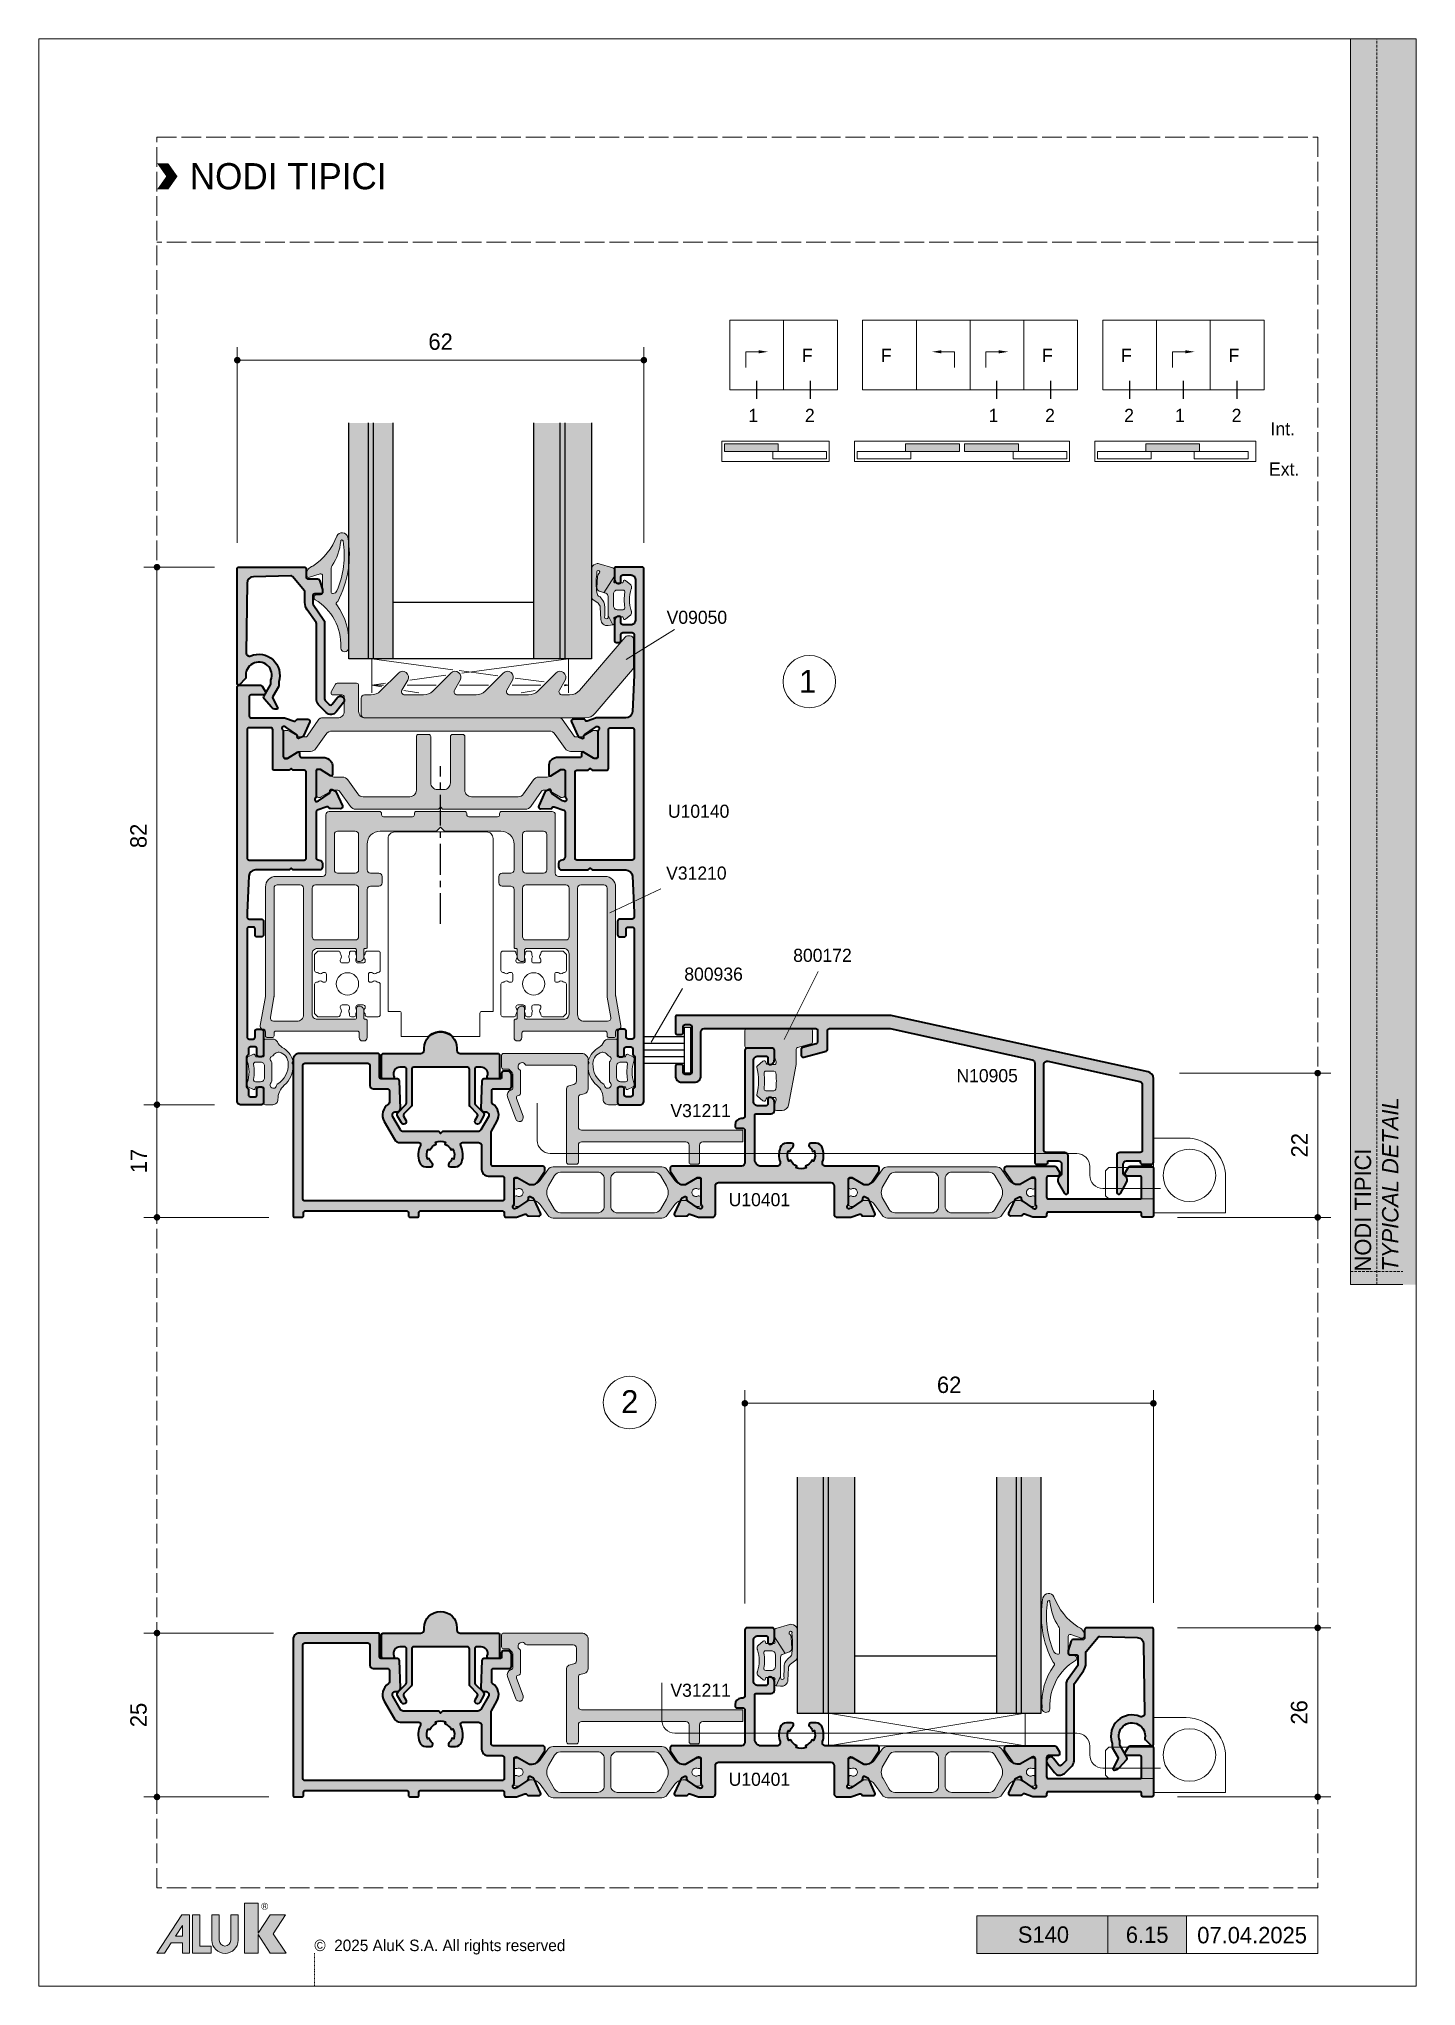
# Paper-space layout 'S6 15' of a CAD drawing. Header units: millimetres. Extents: x 180 to 390, y 30 to 327.
# The model-space entities are those that its viewports show. They can reach past a viewport. Long polylines and large blocks are cut down to what shows.
import ezdxf
from ezdxf.enums import TextEntityAlignment as Align

# ---------------------------------------------------------------- set-up
doc = ezdxf.new("R2010")
doc.units = ezdxf.units.MM
doc.header["$LTSCALE"] = 0.25
doc.header["$MEASUREMENT"] = 0
for name, pattern in [('ACAD_ISO02W100', [15, 12, -3]), ('CENTER', [2, 1.25, -0.25, 0.25, -0.25]), ('DOT2', [0.125, 0, -0.125]), ('HIDDEN', [9.525, 6.35, -3.175])]:
    doc.linetypes.add(name, pattern=pattern)
doc.layers.get('0').update_dxf_attribs({"lineweight": 5})
doc.layers.get('Defpoints').update_dxf_attribs({"lineweight": 5})
for name, color, linetype, lineweight in [('01_Accessories', 102, 'Continuous', 9), ('01_Aluminum', 4, 'Continuous', 40), ('01_Dimension', 251, 'Continuous', 9), ('01_External Border', 150, 'Continuous', 20), ('01_Fill Glass', 254, 'Continuous', 0), ('01_Fill Plastic', 253, 'Continuous', 0), ('01_Fill Polyamide', 10, 'Continuous', 0), ('01_Glazing', 6, 'Continuous', 25), ('01_Plastic', 3, 'Continuous', 20), ('01_Polyamide', 201, 'Continuous', 20), ('01_Text', 40, 'Continuous', 25), ('01_Thin line', 8, 'Continuous', 9)]:
    doc.layers.add(name, color=color, linetype=linetype, lineweight=lineweight)
for name, color, linetype in [('01_ALUK Logo', 7, 'Continuous'), ('ASSI', 1, 'CENTER'), ('FINE', 7, 'Continuous'), ('QUOTE', 254, 'Continuous'), ('VETRO', 6, 'Continuous')]:
    doc.layers.add(name, color=color, linetype=linetype)
for name, color, linetype, lineweight, true_color in [('01_Fill 2°material', 7, 'Continuous', 0, 0xbfbfbf), ('01_Fill Aluminum', 7, 'Continuous', 0, 0xdcdcdc), ('01_Fill Border Red', 7, 'Continuous', 20, 0xe2001a), ('01_Text [White]', 7, 'Continuous', 25, 0xffffff)]:
    doc.layers.add(name, color=color, linetype=linetype, lineweight=lineweight, true_color=true_color)
doc.layers.add('01_Fill Border Grey', color=7, linetype='Continuous', true_color=0x555655)
doc.layers.add('02_Block Frame', color=7, linetype='Continuous', lineweight=5, true_color=0xe2001a, plot=False)
doc.layers.add('02_Layout Grid', color=252, linetype='DOT2', lineweight=5, plot=False, transparency=0.5)
doc.styles.add('ALUK Main&Secondary Titles', font='GOTHIC.TTF')
doc.styles.add('Aluk Text', font='GOTHIC.TTF')
doc.styles.get("Standard").update_dxf_attribs({"font": 'arial.ttf'})
doc.dimstyles.new('ALUK Manual 1-1', dxfattribs={"dimtxt": 2.5, "dimasz": 1, "dimexe": 2, "dimexo": 4, "dimgap": 1.5, "dimtad": 3, "dimdec": 1, "dimdsep": 46, "dimtxsty": 'Aluk Text', "dimblk": 'DOT', "dimcen": 0, "dimclrd": 256, "dimclre": 256, "dimclrt": 2, "dimaunit": 1, "dimadec": 0, "dimazin": 0, "dimtfac": 0.7, "dimtdec": 1, "dimtmove": 0, "dimatfit": 3, "dimldrblk": 'DOT', "dimfxl": 1, "dimtolj": 2, "dimlwd": -1, "dimlwe": -1, "dimarcsym": 0})

psp = doc.layouts.new('S6 15')

msp = doc.modelspace()

# ---------------------------------------------------------------- texts
at = {"layer": '01_Text', "style": 'Aluk Text'}
for s, p in [('V09050', (1135.719, -185.213)), ('U10140', (1135.913, -214.794)), ('V31210', (1135.645, -224.232)), ('800172', (1155.023, -236.774)), ('800936', (1138.418, -239.642)), ('N10905', (1179.914, -255.125)), ('V31211', (1136.296, -260.46)), ('U10401', (1145.183, -274.041)), ('V31211', (1136.296, -348.872)), ('U10401', (1145.183, -362.453))]:
    msp.add_text(s, height=2, dxfattribs=at).set_placement(p)
at = {"layer": '01_Text', "insert": (1063, -116.96), "char_height": 4, "attachment_point": 4, "style": 'ALUK Main&Secondary Titles'}
msp.add_mtext_dynamic_manual_height_columns('NODI TIPICI', width=120.62971, gutter_width=15, heights=[0], dxfattribs=at)
at = {"layer": '01_Text', "ltscale": 0.25, "style": 'Aluk Text'}
for s, width, gutter_width, insert, char_height, attachment_point in [('F', 2.55393, 10.046, (1157.975, -143.251), 2.009, 3), ('F', 2.55393, 10.046, (1170.026, -143.251), 2.009, 3), ('F', 2.55393, 10.046, (1194.606, -143.251), 2.009, 3), ('F', 2.55393, 10.046, (1206.657, -143.251), 2.009, 3), ('F', 2.55393, 10.046, (1223.044, -143.251), 2.009, 3), ('1', 2.55393, 10.046, (1149.673, -152.412), 2.009, 3), ('2', 2.55393, 10.046, (1158.303, -152.412), 2.009, 3), ('1', 2.55393, 10.046, (1186.304, -152.412), 2.009, 3), ('2', 2.55393, 10.046, (1194.934, -152.412), 2.009, 3), ('2', 2.55393, 10.046, (1206.985, -152.412), 2.009, 3), ('1', 2.55393, 10.046, (1214.741, -152.412), 2.009, 3), ('2', 2.55393, 10.046, (1223.372, -152.412), 2.009, 3), ('Int.', 2.55393, 10.046, (1231.546, -154.459), 2.0091, 3), ('Ext.', 2.55393, 10.046, (1232.206, -160.597), 2.0091, 3), ('1', 3.17792, 12.5, (1157.226, -193.985), 3.5, 5), ('2', 3.17792, 12.5, (1130.096, -303.858), 3.5, 5)]:
    msp.add_mtext_dynamic_manual_height_columns(s, width=width, gutter_width=gutter_width, heights=[0], dxfattribs=dict(at, insert=insert, char_height=char_height, attachment_point=attachment_point))
at = {"layer": '01_Text', "style": 'ALUK Main&Secondary Titles'}
msp.add_attdef('07.04.2025', text='', height=2.5, dxfattribs=at).set_placement((1225, -385.229), align=Align.MIDDLE)
at = {"layer": '01_Text [White]', "color": 7, "ltscale": 0.25, "true_color": 0xffffff, "style": 'Aluk Text'}
msp.add_attdef('6.15', text='', height=2.5, dxfattribs=at).set_placement((1209, -385.165), align=Align.MIDDLE)

# ---------------------------------------------------------------- blocks, each defined once
blk = doc.blocks.new('serie_')
at = {"layer": '01_Text [White]', "color": 7, "true_color": 0xffffff, "insert": (10, -2.87), "char_height": 2.5, "attachment_point": 5, "style": 'ALUK Main&Secondary Titles'}
blk.add_mtext_dynamic_manual_height_columns('S140', width=20, gutter_width=12.5, heights=[0], dxfattribs=at)
blk = doc.blocks.new('U10140')
at = {"layer": '01_Fill Aluminum', "ltscale": 0.25}
h = blk.add_hatch(color=256, dxfattribs=at)
h.dxf.hatch_style = 1
h.paths.add_polyline_path([(28.2, -8.5), (27.9, -8.2), (28.2, -7.9), (28.2, -2.75, -0.400839), (29.15, -1.75), (34.7, -1.5), (35.4, -1.5, -0.414214), (35.7, -1.8), (35.7, -3.7, 0.414214), (36, -4), (38.1, -4, 0.414214), (38.4, -3.7), (38.4, -3, 0.414214), (38.1, -2.7), (37.2, -2.7, -0.414214), (36.9, -2.4), (36.9, -1.8, -0.414214), (37.2, -1.5), (53.7, -1.5, -0.414214), (54, -1.8), (54, -2.4, -0.414214), (53.7, -2.7), (52.8, -2.7, 0.414214), (52.5, -3), (52.5, -3.7, 0.414214), (52.8, -4), (56.4, -4, 0.414214), (56.7, -3.7), (56.7, -3.3, 0.414214), (56.4, -3), (55.5, -3, -0.414214), (55.2, -2.7), (55.2, -2, -0.414214), (55.5, -1.7), (56.25, -1.7, 0.267949), (56.51, -1.55, -0.267949), (56.77, -1.4), (61.23, -1.4, -0.267949), (61.49, -1.55, 0.267949), (61.75, -1.7), (62.5, -1.7, -0.414214), (62.8, -2), (62.8, -2.7, -0.414214), (62.5, -3), (61.6, -3, 0.414214), (61.3, -3.3), (61.3, -3.7, 0.414214), (61.6, -4), (63.7, -4, 0.414214), (64, -3.7), (64, -0.5, 0.414214), (63.5, 0), (0.3, 0, 0.414214), (0, -0.3), (0, -3.55, 0.267949), (0.15, -3.81), (0.93, -4.26, 0.131652), (1.08, -4.3, 0.569051), (1.5, -4), (1.5, -2.1, -0.414214), (1.8, -1.8), (4.7, -1.8, -0.414214), (5, -2.1), (5, -7.27, 0.086513), (5.02, -7.37), (5.49, -8.67, -0.392793), (5.36, -8.97), (5.34, -8.97, 0.294413), (5.21, -9.19), (5.2, -10.76, 0.548619), (5.62, -11.04), (7.73, -10.09, 0.177976), (7.87, -9.95), (8.11, -9.44, 0.717549), (7.87, -9.15, -0.329769), (7.53, -9.03), (6.41, -7.4), (6.33, -7.22, -0.855531), (6.82, -6.9, 0.213411), (7.05, -7), (10.9, -7, -0.414214), (11.2, -7.3), (11.2, -7.61), (10.23, -9.2, 0.585524), (10.4, -9.5), (10.75, -9.5, -0.414214), (11.05, -9.8), (11.05, -13.21, 0.181148), (11.3, -13.87, 0.307022), (12.22, -14.5), (13.65, -14.5, 0.585524), (13.82, -14.2), (12.85, -12.61), (12.85, -12.3, -0.414214), (13.15, -12), (17, -12, 0.213411), (17.23, -11.9, -0.85546), (17.72, -12.22), (17.64, -12.4), (16.52, -14.03, -0.267949), (16.25, -14.16), (16.13, -14.15, 0.57735), (15.94, -14.44), (16.18, -14.95, 0.177976), (16.32, -15.09), (18.43, -16.04, 0.544467), (18.85, -15.76), (18.84, -14.19, 0.303984), (18.7, -13.97, -0.402738), (18.56, -13.67), (19.09, -12.2, -0.316363), (19.38, -12), (26.2, -12, -0.414214), (26.7, -12.5, 0.414214), (27.2, -13), (27.7, -13, 0.414214), (28.2, -12.5)])
h.paths.add_polyline_path([(26.4, -10.5), (13.3, -10.5, -0.414214), (13, -10.2), (13, -8.5), (12.7, -8.2), (13, -7.9), (13, -5.7, 0.414214), (12.7, -5.4), (6.8, -5.4, -0.414214), (6.5, -5.1), (6.5, -1.8, -0.414214), (6.8, -1.5), (26.4, -1.5, -0.414214), (26.7, -1.8), (26.7, -10.2, -0.414214)], flags=16)
h.paths.add_polyline_path([(64, -58.3, 0.414214), (63.7, -58), (61.6, -58, 0.414214), (61.3, -58.3), (61.3, -58.7, 0.414214), (61.6, -59), (62.5, -59, -0.414214), (62.8, -59.3), (62.8, -60, -0.414214), (62.5, -60.3), (61.75, -60.3, 0.267949), (61.49, -60.45, -0.267949), (61.23, -60.6), (56.77, -60.6, -0.267949), (56.51, -60.45, 0.267949), (56.25, -60.3), (55.5, -60.3, -0.414214), (55.2, -60), (55.2, -59.3, -0.414214), (55.5, -59), (56.4, -59, 0.414214), (56.7, -58.7), (56.7, -58.3, 0.414214), (56.4, -58), (52.8, -58, 0.414214), (52.5, -58.3), (52.5, -59, 0.414214), (52.8, -59.3), (53.7, -59.3, -0.414214), (54, -59.6), (54, -60.2, -0.414214), (53.7, -60.5), (37.2, -60.5, -0.414214), (36.9, -60.2), (36.9, -59.6, -0.414214), (37.2, -59.3), (38.1, -59.3, 0.414214), (38.4, -59), (38.4, -58.3, 0.414214), (38.1, -58), (36, -58, 0.414214), (35.7, -58.3), (35.7, -60.2, -0.414214), (35.4, -60.5), (34.7, -60.5), (29.15, -60.25, -0.400839), (28.2, -59.25), (28.2, -54.1), (27.9, -53.8), (28.2, -53.5), (28.2, -49.5, 0.414214), (27.7, -49), (27.2, -49, 0.414214), (26.7, -49.5, -0.414214), (26.2, -50), (19.38, -50, -0.316363), (19.09, -49.8), (18.56, -48.33, -0.392793), (18.69, -48.03), (18.7, -48.03, 0.294413), (18.84, -47.81), (18.85, -46.24, 0.548619), (18.43, -45.96), (16.32, -46.91, 0.177976), (16.18, -47.05), (15.94, -47.56, 0.717549), (16.18, -47.85, -0.329769), (16.52, -47.97), (17.64, -49.6), (17.72, -49.78, -0.855531), (17.23, -50.1, 0.213411), (17, -50), (13.15, -50, -0.414214), (12.85, -49.7), (12.85, -49.39), (13.82, -47.8, 0.585524), (13.65, -47.5), (12.22, -47.5, 0.307022), (11.3, -48.13, 0.181148), (11.05, -48.79), (11.05, -52.2, -0.414214), (10.75, -52.5), (10.4, -52.5, 0.585524), (10.23, -52.8), (11.2, -54.39), (11.2, -54.7, -0.414214), (10.9, -55), (7.05, -55, 0.213411), (6.82, -55.1, -0.85546), (6.33, -54.78), (6.41, -54.6), (7.53, -52.97, -0.267949), (7.8, -52.84), (7.92, -52.85, 0.57735), (8.11, -52.56), (7.87, -52.05, 0.177976), (7.73, -51.91), (5.62, -50.96, 0.544467), (5.2, -51.24), (5.21, -52.81, 0.303984), (5.35, -53.03, -0.402738), (5.49, -53.33), (5.02, -54.63, 0.086513), (5, -54.73), (5, -59.25, -0.400839), (4.05, -60.25), (-1.5, -60.5), (-7.7, -60.5, -0.414214), (-8, -60.2), (-8, -58.8, -0.414214), (-7.7, -58.5), (-6.8, -58.5, 0.414214), (-6.5, -58.2), (-6.5, -57.8, 0.414214), (-6.8, -57.5), (-9.8, -57.5, 0.414214), (-10.5, -58.2, 0.414214), (-10.2, -58.5), (-9.5, -58.5, -0.414214), (-9.2, -58.8), (-9.2, -60, -0.414214), (-9.9, -60.7), (-16.1, -60.7, -0.414214), (-16.8, -60), (-16.8, -58.8, -0.414214), (-16.5, -58.5), (-15.8, -58.5, 0.414214), (-15.5, -58.2, 0.414214), (-16.2, -57.5), (-17.7, -57.5, 0.414214), (-18, -57.8), (-18, -61.7, 0.414214), (-17.7, -62), (63.5, -62, 0.414214), (64, -61.5)])
h.paths.add_polyline_path([(26.4, -60.5), (6.8, -60.5, -0.414214), (6.5, -60.2), (6.5, -56.9, -0.414214), (6.8, -56.6), (12.7, -56.6, 0.414214), (13, -56.3), (13, -54.1), (12.7, -53.8), (13, -53.5), (13, -51.8, -0.414214), (13.3, -51.5), (26.4, -51.5, -0.414214), (26.7, -51.8), (26.7, -60.2, -0.414214)], flags=16)
at = {"layer": '01_Fill Polyamide', "ltscale": 0.25}
h = blk.add_hatch(color=256, dxfattribs=at)
h.dxf.hatch_style = 1
h.paths.add_polyline_path([(7.01, -14.5, -0.243523), (7.52, -13.52), (9.69, -11.99, 0.243523), (10.11, -11.17), (10.11, -9.71, -0.131571), (10.27, -9.11), (11.08, -7.71, 0.131571), (11.11, -7.61), (11.11, -7.4, 0.414214), (10.71, -7), (7.31, -7, 0.414214), (6.91, -7.4), (6.91, -7.61, 0.131571), (6.94, -7.71), (7.75, -9.11, -0.131571), (7.91, -9.71), (7.91, -10.4, -0.243523), (7.78, -10.64), (5.22, -12.45, 0.243523), (5.01, -12.86), (5.01, -15.3, -0.414214), (4.01, -16.3), (1.81, -16.3, -0.414214), (1.51, -16), (1.51, -14.6, 0.474297), (1.15, -14.31, 0.183081), (0.94, -14.34), (-0.14, -14.96, 0.267949), (-0.29, -15.22), (-0.29, -18.2, 0.414214), (0.01, -18.5), (4.01, -18.5, -0.414214), (5.01, -19.5), (5.01, -49.14, 0.243523), (5.22, -49.55), (7.78, -51.36, -0.243523), (7.91, -51.6), (7.91, -52.29, -0.131571), (7.75, -52.89), (6.94, -54.29, 0.131571), (6.91, -54.39), (6.91, -54.6, 0.414214), (7.31, -55), (10.71, -55, 0.414214), (11.11, -54.6), (11.11, -54.39, 0.131571), (11.08, -54.29), (10.27, -52.89, -0.131571), (10.11, -52.29), (10.11, -50.83, 0.243523), (9.69, -50.01), (7.52, -48.48, -0.243523), (7.01, -47.5)])
h = blk.add_hatch(color=256, dxfattribs=at)
h.dxf.hatch_style = 1
h.paths.add_polyline_path([(18.93, -18.07, 0.243523), (18.51, -17.25), (16.16, -15.59, -0.243523), (16.03, -15.35), (16.03, -14.89, -0.131571), (16.2, -14.29), (17.11, -12.71, 0.131571), (17.13, -12.61), (17.13, -12.4, 0.414214), (16.73, -12), (13.33, -12, 0.414214), (12.93, -12.4), (12.93, -12.61, 0.131571), (12.96, -12.71), (13.87, -14.29, -0.131571), (14.03, -14.89), (14.03, -16.02, 0.243523), (14.46, -16.84), (16.61, -18.36, -0.243523), (17.03, -19.17), (17.03, -26.3, -0.414214), (16.03, -27.3), (7.83, -27.3, 0.414214), (7.53, -27.6), (7.53, -29.2, 0.414214), (7.83, -29.5), (14.93, -29.5, -0.414214), (15.93, -30.5), (15.93, -31.5, -0.414214), (14.93, -32.5), (7.83, -32.5, 0.414214), (7.53, -32.8), (7.53, -34.4, 0.414214), (7.83, -34.7), (16.03, -34.7, -0.414214), (17.03, -35.7), (17.03, -42.83, -0.243523), (16.61, -43.64), (14.46, -45.16, 0.243523), (14.03, -45.98), (14.03, -47.11, -0.131571), (13.87, -47.71), (12.96, -49.29, 0.131571), (12.93, -49.39), (12.93, -49.6, 0.414214), (13.33, -50), (16.73, -50, 0.414214), (17.13, -49.6), (17.13, -49.39, 0.131571), (17.11, -49.29), (16.2, -47.71, -0.131571), (16.03, -47.11), (16.03, -46.65, -0.243523), (16.16, -46.41), (18.51, -44.75, 0.243523), (18.93, -43.93), (18.93, -31.38, 0.198912), (18.91, -31.31), (18.66, -31.07, -0.414214), (18.66, -30.93), (18.91, -30.69, 0.198912), (18.93, -30.62)])
at = {"layer": '01_Aluminum'}
for points in [[(38.4, -3, 0.414214), (38.1, -2.7), (37.2, -2.7, -0.414214), (36.9, -2.4), (36.9, -1.8, -0.414214), (37.2, -1.5), (53.7, -1.5, -0.414214), (54, -1.8), (54, -2.4, -0.414214), (53.7, -2.7), (52.8, -2.7, 0.414214), (52.5, -3), (52.5, -3.7, 0.414214), (52.8, -4), (56.4, -4, 0.414214), (56.7, -3.7), (56.7, -3.3, 0.414214), (56.4, -3), (55.5, -3, -0.414214), (55.2, -2.7), (55.2, -2, -0.414214), (55.5, -1.7), (56.25, -1.7, 0.267949), (56.51, -1.55, -0.267949), (56.77, -1.4), (61.23, -1.4, -0.267949), (61.49, -1.55, 0.267949), (61.75, -1.7), (62.5, -1.7, -0.414214), (62.8, -2), (62.8, -2.7, -0.414214), (62.5, -3), (61.6, -3, 0.414214), (61.3, -3.3), (61.3, -3.7, 0.414214), (61.6, -4), (63.7, -4, 0.414214), (64, -3.7), (64, -0.5, 0.414214), (63.5, 0), (0.3, 0, 0.414214), (0, -0.3), (0, -3.55, 0.267949), (0.15, -3.81), (0.93, -4.26, 0.131652), (1.08, -4.3), (1.2, -4.3, 0.414214), (1.5, -4), (1.5, -2.1, -0.414214), (1.8, -1.8), (4.7, -1.8, -0.414214), (5, -2.1), (5, -7.27, 0.086513), (5.02, -7.37), (5.49, -8.67, -0.392793), (5.36, -8.97), (5.34, -8.97, 0.294413), (5.21, -9.19), (5.2, -10.76, 0.548619), (5.62, -11.04), (7.73, -10.09, 0.177976), (7.87, -9.95), (8.11, -9.44, 0.57735), (7.92, -9.15), (7.8, -9.16, -0.267949), (7.53, -9.03), (6.41, -7.4), (6.33, -7.22, -0.85546), (6.82, -6.9, 0.213411), (7.05, -7), (10.9, -7, -0.414214), (11.2, -7.3), (11.2, -7.52, -0.137872), (11.16, -7.68), (10.23, -9.2, 0.585524), (10.4, -9.5), (10.75, -9.5, -0.414214), (11.05, -9.8), (11.05, -13.21, 0.137872), (11.2, -13.73), (11.37, -14.02, 0.261413), (12.22, -14.5), (13.65, -14.5, 0.585524), (13.82, -14.2), (12.89, -12.68, -0.137872), (12.85, -12.52), (12.85, -12.3, -0.414214), (13.15, -12), (17, -12, 0.213411), (17.23, -11.9, -0.85546), (17.72, -12.22), (17.64, -12.4), (16.52, -14.03, -0.267949), (16.25, -14.16), (16.13, -14.15, 0.57735), (15.94, -14.44), (16.18, -14.95, 0.177976), (16.32, -15.09), (18.43, -16.04, 0.548619), (18.85, -15.76), (18.84, -14.19, 0.294413), (18.7, -13.97), (18.69, -13.97, -0.392793), (18.56, -13.67), (19.09, -12.2, -0.316363), (19.38, -12), (26.2, -12, -0.414214), (26.7, -12.5, 0.414214), (27.2, -13), (27.7, -13, 0.414214), (28.2, -12.5), (28.2, -8.5), (27.9, -8.2), (28.2, -7.9), (28.2, -2.75, -0.400839), (29.15, -1.75), (34.7, -1.5), (35.4, -1.5, -0.414214), (35.7, -1.8), (35.7, -3.7, 0.414214), (36, -4), (38.1, -4, 0.414214), (38.4, -3.7)], [(13, -7.9), (13, -5.7, 0.414214), (12.7, -5.4), (6.8, -5.4, -0.414214), (6.5, -5.1), (6.5, -1.8, -0.414214), (6.8, -1.5), (26.4, -1.5, -0.414214), (26.7, -1.8), (26.7, -10.2, -0.414214), (26.4, -10.5), (13.3, -10.5, -0.414214), (13, -10.2), (13, -8.5), (12.7, -8.2)], [(36.9, -60.2, 0.414214), (37.2, -60.5), (53.7, -60.5, 0.414214), (54, -60.2), (54, -59.6, 0.414214), (53.7, -59.3), (52.8, -59.3, -0.414214), (52.5, -59), (52.5, -58.3, -0.414214), (52.8, -58), (56.4, -58, -0.414214), (56.7, -58.3), (56.7, -58.7, -0.414214), (56.4, -59), (55.5, -59, 0.414214), (55.2, -59.3), (55.2, -60, 0.414214), (55.5, -60.3), (56.25, -60.3, -0.267949), (56.51, -60.45, 0.267949), (56.77, -60.6), (61.23, -60.6, 0.267949), (61.49, -60.45, -0.267949), (61.75, -60.3), (62.5, -60.3, 0.414214), (62.8, -60), (62.8, -59.3, 0.414214), (62.5, -59), (61.6, -59, -0.414214), (61.3, -58.7), (61.3, -58.3, -0.414214), (61.6, -58), (63.7, -58, -0.414214), (64, -58.3), (64, -61.5, -0.414214), (63.5, -62), (-17.7, -62, -0.414214), (-18, -61.7), (-18, -57.8, -0.414214), (-17.7, -57.5), (-16.2, -57.5, -0.414214), (-15.5, -58.2, -0.414214), (-15.8, -58.5), (-16.5, -58.5, 0.414214), (-16.8, -58.8), (-16.8, -60, 0.414214), (-16.1, -60.7), (-9.9, -60.7, 0.414214), (-9.2, -60), (-9.2, -58.8, 0.414214), (-9.5, -58.5), (-10.2, -58.5, -0.414214), (-10.5, -58.2, -0.414214), (-9.8, -57.5), (-6.8, -57.5, -0.414214), (-6.5, -57.8), (-6.5, -58.2, -0.414214), (-6.8, -58.5), (-7.7, -58.5, 0.414214), (-8, -58.8), (-8, -60.2, 0.414214), (-7.7, -60.5), (-1.5, -60.5), (4.05, -60.25, 0.400839), (5, -59.25), (5, -54.73, -0.086513), (5.02, -54.63), (5.49, -53.33, 0.392793), (5.36, -53.03), (5.34, -53.03, -0.294413), (5.21, -52.81), (5.2, -51.24, -0.548619), (5.62, -50.96), (7.73, -51.91, -0.177976), (7.87, -52.05), (8.11, -52.56, -0.57735), (7.92, -52.85), (7.8, -52.84, 0.267949), (7.53, -52.97), (6.41, -54.6), (6.33, -54.78, 0.85546), (6.82, -55.1, -0.213411), (7.05, -55), (10.9, -55, 0.414214), (11.2, -54.7), (11.2, -54.48, 0.137872), (11.16, -54.32), (10.23, -52.8, -0.585524), (10.4, -52.5), (10.75, -52.5, 0.414214), (11.05, -52.2), (11.05, -48.79, -0.137872), (11.2, -48.27), (11.37, -47.98, -0.261413), (12.22, -47.5), (13.65, -47.5, -0.585524), (13.82, -47.8), (12.89, -49.32, 0.137872), (12.85, -49.48), (12.85, -49.7, 0.414214), (13.15, -50), (17, -50, -0.213411), (17.23, -50.1, 0.85546), (17.72, -49.78), (17.64, -49.6), (16.52, -47.97, 0.267949), (16.25, -47.84), (16.13, -47.85, -0.57735), (15.94, -47.56), (16.18, -47.05, -0.177976), (16.32, -46.91), (18.43, -45.96, -0.548619), (18.85, -46.24), (18.84, -47.81, -0.294413), (18.7, -48.03), (18.69, -48.03, 0.392793), (18.56, -48.33), (19.09, -49.8, 0.316363), (19.38, -50), (26.2, -50, 0.414214), (26.7, -49.5, -0.414214), (27.2, -49), (27.7, -49, -0.414214), (28.2, -49.5), (28.2, -53.5), (27.9, -53.8), (28.2, -54.1), (28.2, -59.25, 0.400839), (29.15, -60.25), (34.7, -60.5), (35.4, -60.5, 0.414214), (35.7, -60.2), (35.7, -58.3, -0.414214), (36, -58), (38.1, -58, -0.414214), (38.4, -58.3), (38.4, -59, -0.414214), (38.1, -59.3), (37.2, -59.3, 0.414214), (36.9, -59.6)], [(6.5, -60.2, 0.414214), (6.8, -60.5), (26.4, -60.5, 0.414214), (26.7, -60.2), (26.7, -51.8, 0.414214), (26.4, -51.5), (13.3, -51.5, 0.414214), (13, -51.8), (13, -53.5), (12.7, -53.8), (13, -54.1), (13, -56.3, -0.414214), (12.7, -56.6), (6.8, -56.6, 0.414214), (6.5, -56.9)]]:
    blk.add_lwpolyline(points, format="xyb", close=True, dxfattribs=at)
at = {"layer": '01_Polyamide'}
for points in [[(9.69, -11.99), (7.52, -13.52, 0.243523), (7.01, -14.5), (7.01, -47.5, 0.243523), (7.52, -48.48), (9.69, -50.01, -0.243523), (10.11, -50.83), (10.11, -52.29, 0.131571), (10.27, -52.89), (11.08, -54.29, -0.131571), (11.11, -54.39), (11.11, -54.6, -0.414214), (10.71, -55), (7.31, -55, -0.414214), (6.91, -54.6), (6.91, -54.39, -0.131571), (6.94, -54.29), (7.75, -52.89, 0.131571), (7.91, -52.29), (7.91, -51.6, 0.243523), (7.78, -51.36), (5.22, -49.55, -0.243523), (5.01, -49.14), (5.01, -19.5, 0.414214), (4.01, -18.5), (0.01, -18.5, -0.414214), (-0.29, -18.2), (-0.29, -15.22, -0.267949), (-0.14, -14.96), (0.94, -14.34, -0.131652), (1.09, -14.3), (1.21, -14.3, -0.414214), (1.51, -14.6), (1.51, -16, 0.414214), (1.81, -16.3), (4.01, -16.3, 0.414214), (5.01, -15.3), (5.01, -12.86, -0.243523), (5.22, -12.45), (7.78, -10.64, 0.243523), (7.91, -10.4), (7.91, -9.71, 0.131571), (7.75, -9.11), (6.94, -7.71, -0.131571), (6.91, -7.61), (6.91, -7.4, -0.414214), (7.31, -7), (10.71, -7, -0.414214), (11.11, -7.4), (11.11, -7.61, -0.131571), (11.08, -7.71), (10.27, -9.11, 0.131571), (10.11, -9.71), (10.11, -11.17, -0.243523)], [(15.93, -30.5, 0.414214), (14.93, -29.5), (7.83, -29.5, -0.414214), (7.53, -29.2), (7.53, -27.6, -0.414214), (7.83, -27.3), (16.03, -27.3, 0.414214), (17.03, -26.3), (17.03, -19.17, 0.243523), (16.61, -18.36), (14.46, -16.84, -0.243523), (14.03, -16.02), (14.03, -14.89, 0.131571), (13.87, -14.29), (12.96, -12.71, -0.131571), (12.93, -12.61), (12.93, -12.4, -0.414214), (13.33, -12), (16.73, -12, -0.414214), (17.13, -12.4), (17.13, -12.61, -0.131571), (17.11, -12.71), (16.2, -14.29, 0.131571), (16.03, -14.89), (16.03, -15.35, 0.243523), (16.16, -15.59), (18.51, -17.25, -0.243523), (18.93, -18.07), (18.93, -30.62, -0.198912), (18.91, -30.69), (18.66, -30.93, 0.414214), (18.66, -31.07), (18.91, -31.31, -0.198912), (18.93, -31.38), (18.93, -43.93, -0.243523), (18.51, -44.75), (16.16, -46.41, 0.243523), (16.03, -46.65), (16.03, -47.11, 0.131571), (16.2, -47.71), (17.11, -49.29, -0.131571), (17.13, -49.39), (17.13, -49.6, -0.414214), (16.73, -50), (13.33, -50, -0.414214), (12.93, -49.6), (12.93, -49.39, -0.131571), (12.96, -49.29), (13.87, -47.71, 0.131571), (14.03, -47.11), (14.03, -45.98, -0.243523), (14.46, -45.16), (16.61, -43.64, 0.243523), (17.03, -42.83), (17.03, -35.7, 0.414214), (16.03, -34.7), (7.83, -34.7, -0.414214), (7.53, -34.4), (7.53, -32.8, -0.414214), (7.83, -32.5), (14.93, -32.5, 0.414214), (15.93, -31.5)]]:
    blk.add_lwpolyline(points, format="xyb", close=True, dxfattribs=at)
blk = doc.blocks.new('N10630')
at = {"layer": '01_Fill Aluminum', "ltscale": 0.25}
h = blk.add_hatch(color=256, dxfattribs=at)
h.dxf.hatch_style = 1
h.paths.add_polyline_path([(9, 14.1, 0.414214), (8.7, 14.4), (3, 14.4, -0.414214), (2.5, 14.9), (2.5, 15.2, 1), (-2.5, 15.2), (-2.5, 14.9, -0.414214), (-3, 14.4), (-8.7, 14.4, 0.414214), (-9, 14.1), (-9, 10.8, 0.414214), (-8.7, 10.5), (-7.4, 10.5, 0.535184), (-7.12, 10.92, -0.535184), (-6.2, 12.3), (-5.5, 12.3, -0.414214), (-5.2, 12), (-5.2, 6.82, -0.198912), (-5.29, 6.61), (-6.49, 5.41, 0.339454), (-6.56, 4.81), (-5.98, 3.8, 1), (-5.29, 4.2), (-5.64, 4.81, -0.339454), (-5.59, 5.17), (-4.49, 6.28, 0.198912), (-4.4, 6.49), (-4.4, 12, -0.414214), (-4.1, 12.3), (4.1, 12.3, -0.414214), (4.4, 12), (4.4, 6.49, 0.198912), (4.49, 6.28), (5.59, 5.17, -0.339454), (5.64, 4.81), (5.29, 4.2, 1), (5.98, 3.8), (6.56, 4.81, 0.339454), (6.49, 5.41), (5.29, 6.61, -0.198912), (5.2, 6.82), (5.2, 12, -0.414214), (5.5, 12.3), (6.2, 12.3, -0.535184), (7.12, 10.92, 0.535184), (7.4, 10.5), (8.7, 10.5, 0.414214), (9, 10.8)])
at = {"layer": '01_Aluminum'}
blk.add_lwpolyline([(-6.2, 12.3), (-5.5, 12.3, -0.414214), (-5.2, 12), (-5.2, 6.82, -0.198912), (-5.29, 6.61), (-6.49, 5.41, 0.339454), (-6.56, 4.81), (-5.98, 3.8, 1), (-5.29, 4.2), (-5.64, 4.81, -0.339454), (-5.59, 5.17), (-4.49, 6.28, 0.198912), (-4.4, 6.49), (-4.4, 12, -0.414214), (-4.1, 12.3), (4.1, 12.3, -0.414214), (4.4, 12), (4.4, 6.49, 0.198912), (4.49, 6.28), (5.59, 5.17, -0.339454), (5.64, 4.81), (5.29, 4.2, 1), (5.98, 3.8), (6.56, 4.81, 0.339454), (6.49, 5.41), (5.29, 6.61, -0.198912), (5.2, 6.82), (5.2, 12, -0.414214), (5.5, 12.3), (6.2, 12.3, -0.535184), (7.12, 10.92, 0.535184), (7.4, 10.5), (8.7, 10.5, 0.414214), (9, 10.8), (9, 14.1, 0.414214), (8.7, 14.4), (3, 14.4, -0.414214), (2.5, 14.9), (2.5, 15.2, 1), (-2.5, 15.2), (-2.5, 14.9, -0.414214), (-3, 14.4), (-8.7, 14.4, 0.414214), (-9, 14.1), (-9, 10.8, 0.414214), (-8.7, 10.5), (-7.4, 10.5, 0.535184), (-7.12, 10.92, -0.535184)], format="xyb", close=True, dxfattribs=at)
blk = doc.blocks.new('N10822')
at = {"layer": '01_Fill Aluminum', "ltscale": 0.25}
h = blk.add_hatch(color=256, dxfattribs=at)
h.dxf.hatch_style = 1
h.paths.add_polyline_path([(18.3, 0.1, 0.414214), (18.1, 0.3), (0.5, 0.3, 0.668179), (0.36, -0.04), (1.23, -0.92, 0.239713), (1.49, -1, -1.314619), (1.05, -4.83, 0.096472), (0.94, -4.81), (0.5, -4.81, -0.131652), (0.35, -4.77), (-1.45, -3.73, 0.32492), (-1.8, -3.77), (-3.06, -4.9, 0.221443), (-3.39, -5.68, 0.543658), (-3.1, -5.84), (-1.75, -5.11, -0.260828), (-1.45, -5.11), (0.03, -5.97, 0.131652), (0.18, -6.01), (0.73, -6.01, -0.077954), (0.82, -6.02, 0.639471), (4.76, -1.75, -0.535663), (5.22, -1.06), (15.84, -1.19, -0.402203), (16.83, -2.16), (16.99, -7.85, -0.237824), (16.88, -8.1), (14.69, -9.93, -0.175595), (14.5, -10), (12.9, -10, 0.153915), (11.76, -10.36), (9.83, -11.71, -0.153915), (9.54, -11.8), (-2.02, -11.8, 0.198912), (-2.73, -12.09), (-3.9, -13.27, 0.457988), (-3.79, -14.78), (-2.36, -15.88, 1), (-1.63, -14.92), (-2.62, -14.16, -0.452966), (-2.65, -13.71), (-2.03, -13.09, -0.198912), (-1.81, -13), (9.92, -13, 0.153915), (10.21, -12.91), (12.57, -11.25, -0.153915), (12.75, -11.2), (13.9, -11.2, -0.414214), (14.2, -11.5), (14.2, -12.4, 0.414214), (14.5, -12.7), (14.77, -12.7, 0.078702), (14.86, -12.69), (16.29, -12.22, 0.32492), (16.5, -11.93), (16.5, -10.5, -0.414214), (16.8, -10.2), (18, -10.2, 0.414214), (18.3, -9.9)])
at = {"layer": '01_Aluminum'}
blk.add_lwpolyline([(0.82, -6.02, 0.077954), (0.73, -6.01), (0.18, -6.01, -0.131652), (0.03, -5.97), (-1.45, -5.11, 0.260828), (-1.75, -5.11), (-3.1, -5.84, -0.568509), (-3.39, -5.67), (-3.39, -5.65, -0.212557), (-3.06, -4.9), (-1.8, -3.77, -0.32492), (-1.45, -3.73), (0.35, -4.77, 0.131652), (0.5, -4.81), (0.94, -4.81, -0.096472), (1.05, -4.83, 1.314619), (1.49, -1, -0.239713), (1.23, -0.92), (0.36, -0.04, -0.668179), (0.5, 0.3), (18.1, 0.3, -0.414214), (18.3, 0.1), (18.3, -9.9, -0.414216), (18, -10.2), (16.8, -10.2, 0.414214), (16.5, -10.5), (16.5, -11.93, -0.32492), (16.29, -12.22), (14.86, -12.69, -0.078702), (14.77, -12.7), (14.5, -12.7, -0.414214), (14.2, -12.4), (14.2, -11.5, 0.414214), (13.9, -11.2), (12.75, -11.2, 0.153915), (12.57, -11.25), (10.21, -12.91, -0.153915), (9.92, -13), (-1.81, -13, 0.198912), (-2.03, -13.09), (-2.65, -13.71, 0.452966), (-2.62, -14.16), (-1.63, -14.92, -1), (-2.36, -15.88), (-3.79, -14.78, -0.457988), (-3.9, -13.27), (-2.73, -12.09, -0.198912), (-2.02, -11.8), (9.54, -11.8, 0.153915), (9.83, -11.71), (11.76, -10.36, -0.153915), (12.9, -10), (14.5, -10, 0.175595), (14.69, -9.93), (16.88, -8.1, 0.237824), (16.99, -7.85), (16.83, -2.16, 0.402203), (15.84, -1.19), (5.23, -1.06, 0.542071), (4.76, -1.75, -0.639471)], format="xyb", close=True, dxfattribs=at)
blk = doc.blocks.new('809120')
at = {"layer": '01_Fill Plastic', "ltscale": 0.25}
h = blk.add_hatch(color=256, dxfattribs=at)
h.dxf.hatch_style = 1
h.paths.add_polyline_path([(-9.32, -2.78, 1.248095), (-9.27, -3.97, 0.180641), (-2.91, -2.16, -0.571388), (-2.39, -2.31, 0.168668), (7.45, -3.84, 0.698506), (7.61, -2.17, -0.159099), (3.03, 1.47, 0.302817), (1.73, 2.5, 0.536771), (1.31, 1.97), (1.84, 0.39, -0.511773), (1.55, 0), (-1.05, 0, -0.414214), (-1.35, 0.3), (-1.35, 0.9, 0.752498), (-2.1, 1.11, -0.27203)])
h.paths.add_polyline_path([(-0.88, -1.3), (2.72, -1.3, -0.138334), (3.09, -1.49, 0.117417), (6.79, -2.77, -0.964685), (6.87, -3.15, -0.136865), (-0.77, -2.2, -0.234974), (-1.15, -1.61, -0.505344)], flags=16)
at = {"layer": '01_Plastic'}
for points in [[(-1.35, 0.9, 0.752498), (-2.1, 1.11, -0.27203), (-9.32, -2.78, 1.248095), (-9.27, -3.97, 0.180641), (-2.91, -2.16, -0.571388), (-2.39, -2.31, 0.168668), (7.45, -3.84, 0.698506), (7.61, -2.17, -0.159099), (3.03, 1.47, 0.302817), (1.73, 2.5, 0.536771), (1.31, 1.97), (1.84, 0.39, -0.511773), (1.55, 0), (-1.05, 0, -0.414214), (-1.35, 0.3)], [(6.87, -3.15, -0.136865), (-0.77, -2.2, -0.234974), (-1.15, -1.61, -0.505344), (-0.88, -1.3), (2.72, -1.3, -0.138334), (3.09, -1.49, 0.117417), (6.79, -2.77, -0.964685)]]:
    blk.add_lwpolyline(points, format="xyb", close=True, dxfattribs=at)
blk = doc.blocks.new('V31210')
at = {"layer": '01_Fill Plastic', "ltscale": 0.25}
h = blk.add_hatch(color=256, dxfattribs=at)
h.dxf.hatch_style = 1
h.paths.add_polyline_path([(17.5, -1.1, 0.414214), (17, -0.6), (9.3, -0.6, 0.56391), (8.98, -1.01, -0.511918), (8.7, -1.4), (4.3, -1.4, -0.414214), (4, -1.1), (4, -0.9, 0.414214), (3.7, -0.6), (-3.7, -0.6, 0.56391), (-4.02, -1.01, -0.511918), (-4.3, -1.4), (-8.7, -1.4, -0.414214), (-9, -1.1), (-9, -0.9, 0.414214), (-9.3, -0.6), (-17, -0.6, 0.414214), (-17.5, -1.1), (-17.5, -10, -0.414214), (-18, -10.5), (-25.1, -10.5, 0.414214), (-26.7, -12.1), (-26.7, -28.75), (-27.49, -33.25, 0.06072), (-27.5, -33.37, 0.436678), (-27.1, -33.8, -0.414214), (-26.7, -34.2), (-26.7, -34.8, 0.414214), (-26.4, -35.1), (-25.7, -35.1, 0.414214), (-25.4, -34.8), (-25.4, -34.4, -0.414214), (-25.1, -34.1), (-12.7, -34.1, -0.414214), (-12.4, -34.4), (-12.4, -35.1, 0.474498), (-11.8, -35.59, 0.474498), (-11.2, -35.1), (-11.2, -32.5, 0.513478), (-11.45, -32.29, -0.487928), (-11.7, -32.1), (-11.7, -31, 0.439778), (-12.46, -30.3, 0.453476), (-12.8, -30.6), (-12.8, -32, -0.414214), (-13.1, -32.3), (-18.79, -32.3, -0.414214), (-19.59, -31.5), (-19.59, -22.3, -0.414214), (-18.79, -21.5), (-13.1, -21.5, -0.414214), (-12.8, -21.8), (-12.8, -23.2, 0.453476), (-12.46, -23.5, 0.439778), (-11.7, -22.8), (-11.7, -21.7, -0.414214), (-11.5, -21.5), (-11.4, -21.5, 0.414214), (-11.2, -21.3), (-11.2, -12.5, -0.414214), (-10.7, -12), (-9.4, -12, 0.414214), (-8.9, -11.5), (-8.9, -10.5, 0.414214), (-9.4, -10), (-10.7, -10, -0.414214), (-11.2, -9.5), (-11.2, -5.6, -0.414214), (-9.2, -3.6), (-0.6, -3.6), (0, -3), (0.6, -3.6), (9.2, -3.6, -0.414214), (11.2, -5.6), (11.2, -9.5, -0.414214), (10.7, -10), (9.4, -10, 0.414214), (8.9, -10.5), (8.9, -11.5, 0.414214), (9.4, -12), (10.7, -12, -0.414214), (11.2, -12.5), (11.2, -21.3, 0.513478), (11.45, -21.51, -0.487928), (11.7, -21.7), (11.7, -22.8, 0.439778), (12.46, -23.5, 0.453476), (12.8, -23.2), (12.8, -21.8, -0.414214), (13.1, -21.5), (18.79, -21.5, -0.414214), (19.59, -22.3), (19.59, -31.5, -0.414214), (18.79, -32.3), (13.1, -32.3, -0.414214), (12.8, -32), (12.8, -30.6, 0.453476), (12.46, -30.3, 0.439778), (11.7, -31), (11.7, -32.1, -0.414214), (11.5, -32.3), (11.4, -32.3, 0.414214), (11.2, -32.5), (11.2, -35.1, 0.474498), (11.8, -35.59, 0.474498), (12.4, -35.1), (12.4, -34.4, -0.414214), (12.7, -34.1), (25.1, -34.1, -0.414214), (25.4, -34.4), (25.4, -34.8, 0.414214), (25.7, -35.1), (26.4, -35.1, 0.414214), (26.7, -34.8), (26.7, -34.2, -0.414214), (27.1, -33.8, 0.414214), (27.5, -33.4, 0.076148), (27.49, -33.25), (26.7, -28.75), (26.7, -12.1, 0.414214), (25.1, -10.5), (18, -10.5, -0.414214), (17.5, -10)])
h.paths.add_polyline_path([(-12.5, -4.1), (-12.5, -9.5, -0.414214), (-13, -10), (-15.7, -10, -0.414214), (-16.2, -9.5), (-16.2, -4.1, -0.414214), (-15.7, -3.6), (-13, -3.6, -0.414214)], flags=16)
h.paths.add_polyline_path([(-13, -11.8, -0.414214), (-12.5, -12.3), (-12.5, -19.7, -0.414214), (-13, -20.2), (-19.09, -20.2, -0.414214), (-19.59, -19.7), (-19.59, -12.3, -0.414214), (-19.09, -11.8)], flags=16)
h.paths.add_polyline_path([(-20.89, -12.3), (-20.89, -31.6, -0.414214), (-21.89, -32.6), (-25.46, -32.6, -0.466308), (-25.95, -32.01), (-25.41, -28.91, 0.043661), (-25.4, -28.82), (-25.4, -12.3, -0.414214), (-24.9, -11.8), (-21.39, -11.8, -0.414214)], flags=16)
h.paths.add_polyline_path([(12.5, -4.1, -0.414214), (13, -3.6), (15.7, -3.6, -0.414214), (16.2, -4.1), (16.2, -9.5, -0.414214), (15.7, -10), (13, -10, -0.414214), (12.5, -9.5)], flags=16)
h.paths.add_polyline_path([(13, -11.8), (19.09, -11.8, -0.414214), (19.59, -12.3), (19.59, -19.7, -0.414214), (19.09, -20.2), (13, -20.2, -0.414214), (12.5, -19.7), (12.5, -12.3, -0.414214)], flags=16)
h.paths.add_polyline_path([(21.39, -11.8), (24.9, -11.8, -0.414214), (25.4, -12.3), (25.4, -28.82, 0.043661), (25.41, -28.91), (25.95, -32.01, -0.466308), (25.46, -32.6), (21.89, -32.6, -0.414214), (20.89, -31.6), (20.89, -12.3, -0.414214)], flags=16)
at = {"layer": '01_Plastic'}
for points in [[(-11.7, -31), (-11.7, -32.1, 0.414214), (-11.5, -32.3), (-11.4, -32.3, -0.414214), (-11.2, -32.5), (-11.2, -35.1, -0.414214), (-11.7, -35.6), (-11.9, -35.6, -0.414214), (-12.4, -35.1), (-12.4, -34.4, 0.414214), (-12.7, -34.1), (-25.1, -34.1, 0.414214), (-25.4, -34.4), (-25.4, -34.8, -0.414214), (-25.7, -35.1), (-26.4, -35.1, -0.414214), (-26.7, -34.8), (-26.7, -34.2, 0.414214), (-27.1, -33.8, -0.414214), (-27.5, -33.4), (-27.5, -33.34, -0.043661), (-27.49, -33.25), (-26.71, -28.8, 0.043661), (-26.7, -28.71), (-26.7, -12.1, -0.414214), (-25.1, -10.5), (-18, -10.5, 0.414214), (-17.5, -10), (-17.5, -1.1, -0.414214), (-17, -0.6), (-9.3, -0.6, -0.414214), (-9, -0.9), (-9, -1.1, 0.414214), (-8.7, -1.4), (-4.3, -1.4, 0.414214), (-4, -1.1), (-4, -0.9, -0.414214), (-3.7, -0.6), (3.7, -0.6, -0.414214), (4, -0.9), (4, -1.1, 0.414214), (4.3, -1.4), (8.7, -1.4, 0.414214), (9, -1.1), (9, -0.9, -0.414214), (9.3, -0.6), (17, -0.6, -0.414214), (17.5, -1.1), (17.5, -10, 0.414214), (18, -10.5), (25.1, -10.5, -0.414214), (26.7, -12.1), (26.7, -28.71, 0.043661), (26.71, -28.8), (27.49, -33.25, -0.043661), (27.5, -33.34), (27.5, -33.4, -0.414214), (27.1, -33.8), (27.1, -33.8, 0.414214), (26.7, -34.2), (26.7, -34.8, -0.414214), (26.4, -35.1), (25.7, -35.1, -0.414214), (25.4, -34.8), (25.4, -34.4, 0.414214), (25.1, -34.1), (12.7, -34.1, 0.414214), (12.4, -34.4), (12.4, -35.1, -0.414214), (11.9, -35.6), (11.7, -35.6, -0.414214), (11.2, -35.1), (11.2, -32.5, -0.414214), (11.4, -32.3), (11.5, -32.3, 0.414214), (11.7, -32.1), (11.7, -31, -0.414214), (12.4, -30.3), (12.5, -30.3, -0.414214), (12.8, -30.6), (12.8, -32, 0.414214), (13.1, -32.3), (18.79, -32.3, 0.414214), (19.59, -31.5), (19.59, -22.3, 0.414214), (18.79, -21.5), (13.1, -21.5, 0.414214), (12.8, -21.8), (12.8, -23.2, -0.414214), (12.5, -23.5), (12.4, -23.5, -0.414214), (11.7, -22.8), (11.7, -21.7, 0.414214), (11.5, -21.5), (11.4, -21.5, -0.414214), (11.2, -21.3), (11.2, -12.5, 0.414214), (10.7, -12), (9.4, -12, -0.414214), (8.9, -11.5), (8.9, -10.5, -0.414214), (9.4, -10), (10.7, -10, 0.414214), (11.2, -9.5), (11.2, -5.6, 0.414214), (9.2, -3.6), (0.6, -3.6), (0, -3), (-0.6, -3.6), (-9.2, -3.6, 0.414214), (-11.2, -5.6), (-11.2, -9.5, 0.414214), (-10.7, -10), (-9.4, -10, -0.414214), (-8.9, -10.5), (-8.9, -11.5, -0.414214), (-9.4, -12), (-10.7, -12, 0.414214), (-11.2, -12.5), (-11.2, -21.3, -0.414214), (-11.4, -21.5), (-11.5, -21.5, 0.414214), (-11.7, -21.7), (-11.7, -22.8, -0.414214), (-12.4, -23.5), (-12.5, -23.5, -0.414214), (-12.8, -23.2), (-12.8, -21.8, 0.414214), (-13.1, -21.5), (-18.79, -21.5, 0.414214), (-19.59, -22.3), (-19.59, -31.5, 0.414214), (-18.79, -32.3), (-13.1, -32.3, 0.414214), (-12.8, -32), (-12.8, -30.6, -0.414214), (-12.5, -30.3), (-12.4, -30.3, -0.414214)], [(-15.7, -10, -0.414214), (-16.2, -9.5), (-16.2, -4.1, -0.414214), (-15.7, -3.6), (-13, -3.6, -0.414214), (-12.5, -4.1), (-12.5, -9.5, -0.414214), (-13, -10)], [(15.7, -10, 0.414214), (16.2, -9.5), (16.2, -4.1, 0.414214), (15.7, -3.6), (13, -3.6, 0.414214), (12.5, -4.1), (12.5, -9.5, 0.414214), (13, -10)], [(-25.46, -32.6), (-21.89, -32.6, 0.414214), (-20.89, -31.6), (-20.89, -12.3, 0.414214), (-21.39, -11.8), (-24.9, -11.8, 0.414214), (-25.4, -12.3), (-25.4, -28.82, -0.043661), (-25.41, -28.91), (-25.95, -32.01, 0.466308)], [(-19.59, -19.7), (-19.59, -12.3, -0.414214), (-19.09, -11.8), (-13, -11.8, -0.414214), (-12.5, -12.3), (-12.5, -19.7, -0.414214), (-13, -20.2), (-19.09, -20.2, -0.414214)], [(19.59, -19.7), (19.59, -12.3, 0.414214), (19.09, -11.8), (13, -11.8, 0.414214), (12.5, -12.3), (12.5, -19.7, 0.414214), (13, -20.2), (19.09, -20.2, 0.414214)], [(25.46, -32.6), (21.89, -32.6, -0.414214), (20.89, -31.6), (20.89, -12.3, -0.414214), (21.39, -11.8), (24.9, -11.8, -0.414214), (25.4, -12.3), (25.4, -28.82, 0.043661), (25.41, -28.91), (25.95, -32.01, -0.466308)]]:
    blk.add_lwpolyline(points, format="xyb", close=True, dxfattribs=at)
blk = doc.blocks.new('_Dot')
at = {"color": 0, "linetype": 'ByBlock', "lineweight": -2}
blk.add_line((-0.5, 0), (-1, 0), dxfattribs=at)
at = {"color": 0, "linetype": 'ByBlock', "const_width": 0.5}
blk.add_lwpolyline([(-0.25, 0, 1), (0.25, 0, 1)], format="xyb", close=True, dxfattribs=at)
blk = doc.blocks.new('*D159')
at = {"layer": '01_Dimension', "ltscale": 0.25, "transparency": 16777216}
for p, q in [((1213.95, -253.74), (1237, -253.74)), ((1235, -254.74), (1235, -274.74)), ((1213.65, -275.74), (1237, -275.74))]:
    blk.add_line(p, q, dxfattribs=at)
at = {"layer": 'Defpoints', "color": 0, "ltscale": 0.25, "transparency": 16777216}
for p in [(1209.95, -253.74), (1209.65, -275.74), (1235, -275.74)]:
    blk.add_point(p, dxfattribs=at)
at = {"layer": '01_Dimension', "ltscale": 0.25, "transparency": 16777216}
for p, rotation in [((1235, -253.74), 90), ((1235, -275.74), 270)]:
    blk.add_blockref('_Dot', p, dxfattribs=dict(at, rotation=rotation))
at = {"layer": '01_Dimension', "color": 2, "ltscale": 0.25, "transparency": 16777216, "insert": (1232.22, -264.74), "char_height": 2.5, "attachment_point": 5, "rotation": 90, "style": 'Aluk Text'}
blk.add_mtext('\\A2;22', dxfattribs=at)
blk = doc.blocks.new('U10401')
at = {"layer": '01_Fill Aluminum', "ltscale": 0.25}
h = blk.add_hatch(color=256, dxfattribs=at)
h.dxf.hatch_style = 1
h.paths.add_polyline_path([(38.35, 6.97, 0.147321), (38.4, 7.14), (38.4, 7.5, 0.414214), (38.1, 7.8), (30.5, 7.8, -0.414214), (30.2, 8.1), (30.2, 12.98, -0.131652), (30.24, 13.13), (31.09, 14.6, 0.400766), (30.44, 17.28, -0.255626), (30.3, 17.54), (30.3, 19.3, -0.414214), (30.6, 19.6), (33, 19.6, 0.414214), (33.3, 19.9), (33.3, 21.78, 0.198912), (33.21, 21.99), (32.99, 22.21, 0.198912), (32.78, 22.3), (32.1, 22.3, 0.414214), (31.8, 22), (31.8, 21.4, -0.414214), (31.5, 21.1), (29.09, 21.1, 0.404026), (28.79, 20.81), (28.64, 16.62, 0.424475), (29.14, 16.1), (29.36, 16.1, -0.57735), (29.79, 15.35), (28.64, 13.35, -0.267949), (28.2, 13.1), (22.81, 13.1), (22.51, 12.8), (22.21, 13.1), (16.8, 13.1, -0.267949), (16.36, 13.35), (15.21, 15.35, -0.57735), (15.64, 16.1), (15.86, 16.1, 0.424475), (16.36, 16.62), (16.21, 20.81, 0.404026), (15.91, 21.1), (13.5, 21.1, -0.414214), (13.2, 21.4), (13.2, 24.7, 0.414214), (12.9, 25), (1, 25, 0.414214), (0, 24), (0, 0.3, 0.414214), (0.3, 0), (1.3, 0, 0.414214), (1.6, 0.3), (1.6, 0.7, -0.414214), (1.9, 1), (17.3, 1, -0.414214), (17.6, 0.7), (17.6, 0.3, 0.414214), (17.9, 0), (18.9, 0, 0.414214), (19.2, 0.3), (19.2, 0.7, -0.414214), (19.5, 1), (31.9, 1, -0.414214), (32.2, 0.7), (32.2, 0.3, 0.414214), (32.5, 0), (33.97, 0, 0.086513), (34.07, 0.02), (35.37, 0.49, -0.392793), (35.67, 0.36), (35.67, 0.35, 0.294413), (35.89, 0.21), (37.46, 0.2, 0.548619), (37.74, 0.62), (36.79, 2.73, 0.177976), (36.65, 2.87), (36.14, 3.11, 0.717549), (35.85, 2.87, -0.329769), (35.73, 2.53), (34.1, 1.41), (33.92, 1.33, -0.855531), (33.6, 1.82, 0.213411), (33.7, 2.05), (33.7, 5.8, -0.414983), (34, 6.1), (34.05, 6.1, -0.131652), (34.2, 6.06), (35.96, 5.04, 0.131652), (36.11, 5), (36.48, 5, 0.248118), (37.31, 5.44)])
h.paths.add_polyline_path([(32.2, 6), (32.2, 2.8, -0.414214), (31.9, 2.5), (1.8, 2.5, -0.414214), (1.5, 2.8), (1.5, 23.2, -0.414214), (1.8, 23.5), (11.4, 23.5, -0.414214), (11.7, 23.2), (11.7, 20.1, 0.414214), (12.2, 19.6), (14.4, 19.6, -0.414214), (14.7, 19.3), (14.7, 17.54, -0.255626), (14.56, 17.28, 0.400766), (13.91, 14.6), (15.47, 11.9, 0.267949), (16.33, 11.4), (19.16, 11.4, -0.552156), (19.43, 10.97, 0.196798), (19.28, 8.4, 0.320528), (20.23, 7.72), (21.01, 7.72, 0.666464), (21.22, 8.23, -0.120948), (20.78, 8.97), (20.49, 8.88, -0.18921), (20.61, 10.41), (20.88, 10.28, -0.18921), (21.84, 11.18), (21.73, 11.45, -0.18921), (23.27, 11.45), (23.16, 11.18, -0.18921), (24.12, 10.28), (24.39, 10.41, -0.18921), (24.51, 8.88), (24.22, 8.97, -0.120948), (23.78, 8.23, 0.666464), (23.99, 7.72), (24.77, 7.72, 0.320528), (25.72, 8.4, 0.196798), (25.57, 10.97, -0.552156), (25.84, 11.4), (28.26, 11.4, -0.414214), (28.76, 10.9), (28.76, 7.3, 0.414214), (29.76, 6.3), (31.9, 6.3, -0.414214)], flags=16)
h.paths.add_polyline_path([(89.35, 6.97, 0.318573), (89.34, 7.32, 0.619782), (89.1, 7.8), (81.21, 7.8, -0.509087), (80.74, 8.45, 0.164614), (80.71, 10.63, 0.317837), (79.76, 11.3), (78.97, 11.3, 0.671875), (78.76, 10.79, -0.124742), (79.22, 10.03), (79.51, 10.12, -0.18921), (79.39, 8.59), (79.12, 8.72, -0.18921), (78.16, 7.82), (78.27, 7.55, -0.18921), (76.73, 7.55), (76.84, 7.82, -0.18921), (75.88, 8.72), (75.61, 8.59, -0.18921), (75.49, 10.12), (75.78, 10.03, -0.124742), (76.24, 10.79, 0.671875), (76.03, 11.3), (75.24, 11.3, 0.317837), (74.29, 10.63, 0.164614), (74.26, 8.45, -0.509087), (73.79, 7.8), (71.4, 7.8, -0.414214), (70.4, 8.8), (70.4, 15.5, -0.414214), (70.7, 15.8), (72.9, 15.8, 0.414214), (73.4, 16.3), (73.4, 17.6, 0.414214), (72.7, 18.3, 0.414214), (72.4, 18), (72.4, 17.3, -0.414214), (72.1, 17), (70.9, 17, -0.414214), (70.2, 17.7), (70.2, 23.9, -0.414214), (70.9, 24.6), (72.1, 24.6, -0.414214), (72.4, 24.3), (72.4, 23.6, 0.414214), (72.7, 23.3, 0.414214), (73.4, 24), (73.4, 25.5, 0.414214), (73.1, 25.8), (69.2, 25.8, 0.414214), (68.9, 25.5), (68.9, 15.38, -0.414214), (68.6, 15.08), (68.32, 15.08, 0.429768), (67.41, 13.96, 0.494958), (67.71, 13.59), (68.59, 13.6, -0.423096), (68.9, 13.3), (68.9, 8.3, -0.414214), (68.4, 7.8), (57.8, 7.8, 0.619782), (57.56, 7.32, 0.32569), (57.55, 6.97), (58.59, 5.44, 0.248118), (59.42, 5), (59.79, 5, 0.131652), (59.94, 5.04), (61.77, 6.1), (61.9, 6.1, -0.413444), (62.2, 5.8), (62.2, 2.05, 0.213411), (62.3, 1.82, -0.85546), (61.98, 1.33), (61.8, 1.41), (60.17, 2.53, -0.267949), (60.04, 2.8), (60.05, 2.92, 0.57735), (59.76, 3.11), (59.25, 2.87, 0.177976), (59.11, 2.73), (58.16, 0.62, 0.544467), (58.44, 0.2), (60.01, 0.21, 0.303984), (60.23, 0.35, -0.402738), (60.53, 0.49), (61.83, 0.02, 0.086513), (61.93, 0), (63.9, 0, 0.414214), (64.4, 0.5), (64.4, 4.8, -0.414214), (64.9, 5.3), (82, 5.3, -0.414214), (82.5, 4.8), (82.5, 0.5, 0.414214), (83, 0), (84.97, 0, 0.086513), (85.07, 0.02), (86.37, 0.49, -0.392793), (86.67, 0.36), (86.67, 0.35, 0.294413), (86.89, 0.21), (88.46, 0.2, 0.548619), (88.74, 0.62), (87.79, 2.73, 0.177976), (87.65, 2.87), (87.14, 3.11, 0.717549), (86.85, 2.87, -0.329769), (86.73, 2.53), (85.1, 1.41), (84.92, 1.33, -0.855531), (84.6, 1.82, 0.213411), (84.7, 2.05), (84.7, 5.8, -0.414983), (85, 6.1), (85.13, 6.1), (86.96, 5.04, 0.131652), (87.11, 5), (87.48, 5, 0.248118), (88.31, 5.44)])
h.paths.add_polyline_path([(131.2, 7.5, 0.414214), (130.9, 7.8), (127.65, 7.8, 0.267949), (127.39, 7.65), (126.94, 6.87, 0.131652), (126.9, 6.72, 0.569051), (127.2, 6.3), (129.1, 6.3, -0.414214), (129.4, 6), (129.4, 3.1, -0.414214), (129.1, 2.8), (115.2, 2.8, -0.414214), (114.9, 3.1), (114.9, 6, -0.414214), (115.2, 6.3), (116.6, 6.3, 0.414214), (116.9, 6.6, 0.240277), (116.86, 6.87), (116.41, 7.65, 0.267949), (116.15, 7.8), (108.8, 7.8, 0.619782), (108.56, 7.32, 0.32569), (108.55, 6.97), (109.59, 5.44, 0.248118), (110.42, 5), (110.79, 5, 0.131652), (110.94, 5.04), (112.77, 6.1), (112.9, 6.1, -0.413444), (113.2, 5.8), (113.2, 2.05, 0.213411), (113.3, 1.82, -0.85546), (112.98, 1.33), (112.8, 1.41), (111.17, 2.53, -0.267949), (111.04, 2.8), (111.05, 2.92, 0.57735), (110.76, 3.11), (110.25, 2.87, 0.177976), (110.11, 2.73), (109.16, 0.62, 0.544467), (109.44, 0.2), (111.01, 0.21, 0.303984), (111.23, 0.35, -0.402738), (111.53, 0.49), (112.83, 0.02, 0.086513), (112.93, 0), (114.6, 0, 0.563903), (114.92, 0.41, -0.511916), (115.2, 0.8), (129.1, 0.8, -0.414214), (129.4, 0.5), (129.4, 0.3, 0.414214), (129.7, 0), (130.9, 0, 0.414214), (131.2, 0.3)])
at = {"layer": '01_Fill Polyamide', "ltscale": 0.25}
h = blk.add_hatch(color=256, dxfattribs=at)
h.dxf.hatch_style = 1
h.paths.add_polyline_path([(61.78, 4.32), (61.9, 4.32, 0.414214), (62.2, 4.62), (62.2, 5.62, 0.414214), (61.9, 5.92), (61.51, 5.92, 0.131652), (61.41, 5.89), (59.9, 5.02, -0.131652), (59.8, 4.99), (59.44, 4.99, -0.244698), (58.21, 5.63), (57.07, 7.27, 0.244698), (56.25, 7.69), (39.65, 7.69, 0.244698), (38.83, 7.27), (37.69, 5.63, -0.244698), (36.46, 4.99), (36.1, 4.99, -0.131653), (36, 5.02), (34.49, 5.89, 0.131653), (34.39, 5.92), (34, 5.92, 0.414214), (33.7, 5.62), (33.7, 4.62, 0.414214), (34, 4.32), (34.12, 4.32, -1.809153), (34.12, 3.27), (34, 3.27, 0.414214), (33.7, 2.97), (33.7, 1.97, 0.414214), (34, 1.67), (34.39, 1.67, 0.131655), (34.49, 1.7), (36, 2.57, -0.131655), (36.1, 2.59), (36.46, 2.59, -0.244698), (37.69, 1.96), (38.83, 0.32, 0.244698), (39.65, -0.11), (56.25, -0.11, 0.244698), (57.07, 0.32), (58.21, 1.96, -0.244698), (59.44, 2.59), (59.8, 2.59, -0.131652), (59.9, 2.57), (61.41, 1.7, 0.131652), (61.51, 1.67), (61.9, 1.67, 0.414214), (62.2, 1.97), (62.2, 2.97, 0.414214), (61.9, 3.27), (61.78, 3.27, -1.809153)])
h.paths.add_polyline_path([(56.93, 2.79), (56.01, 1.19, -0.267949), (55.14, 0.69), (49.45, 0.69, -0.414214), (48.45, 1.69), (48.45, 5.89, -0.414214), (49.45, 6.89), (55.14, 6.89, -0.267948), (56.01, 6.39), (56.93, 4.79, -0.26795)], flags=16)
h.paths.add_polyline_path([(47.45, 1.69, -0.414214), (46.45, 0.69), (40.76, 0.69, -0.267948), (39.89, 1.19), (38.97, 2.79, -0.267951), (38.97, 4.79), (39.89, 6.39, -0.267948), (40.76, 6.89), (46.45, 6.89, -0.414214), (47.45, 5.89)], flags=16)
h.paths.add_polyline_path([(112.78, 4.32), (112.9, 4.32, 0.414214), (113.2, 4.62), (113.2, 5.62, 0.414214), (112.9, 5.92), (112.51, 5.92, 0.131652), (112.41, 5.89), (110.9, 5.02, -0.131652), (110.8, 4.99), (110.44, 4.99, -0.244698), (109.21, 5.63), (108.07, 7.27, 0.244698), (107.25, 7.69), (90.65, 7.69, 0.244698), (89.83, 7.27), (88.69, 5.63, -0.244698), (87.46, 4.99), (87.1, 4.99, -0.131653), (87, 5.02), (85.49, 5.89, 0.131653), (85.39, 5.92), (85, 5.92, 0.414214), (84.7, 5.62), (84.7, 4.62, 0.414214), (85, 4.32), (85.12, 4.32, -1.809153), (85.12, 3.27), (85, 3.27, 0.414214), (84.7, 2.97), (84.7, 1.97, 0.414214), (85, 1.67), (85.39, 1.67, 0.131655), (85.49, 1.7), (87, 2.57, -0.131655), (87.1, 2.59), (87.46, 2.59, -0.244698), (88.69, 1.96), (89.83, 0.32, 0.244698), (90.65, -0.11), (107.25, -0.11, 0.244698), (108.07, 0.32), (109.21, 1.96, -0.244698), (110.44, 2.59), (110.8, 2.59, -0.131652), (110.9, 2.57), (112.41, 1.7, 0.131652), (112.51, 1.67), (112.9, 1.67, 0.414214), (113.2, 1.97), (113.2, 2.97, 0.414214), (112.9, 3.27), (112.78, 3.27, -1.809153)])
h.paths.add_polyline_path([(89.97, 4.79), (90.89, 6.39, -0.267948), (91.76, 6.89), (97.45, 6.89, -0.414214), (98.45, 5.89), (98.45, 1.69, -0.414214), (97.45, 0.69), (91.76, 0.69, -0.267948), (90.89, 1.19), (89.97, 2.79, -0.267951)], flags=16)
h.paths.add_polyline_path([(99.45, 5.89, -0.414214), (100.45, 6.89), (106.14, 6.89, -0.267948), (107.01, 6.39), (107.93, 4.79, -0.26795), (107.93, 2.79), (107.01, 1.19, -0.267949), (106.14, 0.69), (100.45, 0.69, -0.414214), (99.45, 1.69)], flags=16)
at = {"layer": '01_Aluminum'}
for points in [[(29.09, 21.1, 0.404026), (28.79, 20.81), (28.64, 16.62, 0.424475), (29.14, 16.1), (29.36, 16.1, -0.57735), (29.79, 15.35), (28.64, 13.35, -0.267949), (28.2, 13.1), (22.81, 13.1), (22.51, 12.8), (22.21, 13.1), (16.8, 13.1, -0.267949), (16.36, 13.35), (15.21, 15.35, -0.57735), (15.64, 16.1), (15.86, 16.1, 0.424475), (16.36, 16.62), (16.21, 20.81, 0.404026), (15.91, 21.1), (13.5, 21.1, -0.414214), (13.2, 21.4), (13.2, 24.7, 0.414214), (12.9, 25), (1, 25, 0.414214), (0, 24), (0, 0.3, 0.414214), (0.3, 0), (1.3, 0, 0.414214), (1.6, 0.3), (1.6, 0.7, -0.414214), (1.9, 1), (17.3, 1, -0.414214), (17.6, 0.7), (17.6, 0.3, 0.414214), (17.9, 0), (18.9, 0, 0.414214), (19.2, 0.3), (19.2, 0.7, -0.414214), (19.5, 1), (31.9, 1, -0.414214), (32.2, 0.7), (32.2, 0.3, 0.414214), (32.5, 0), (33.97, 0, 0.086513), (34.07, 0.02), (35.37, 0.49, -0.392793), (35.67, 0.36), (35.67, 0.35, 0.294413), (35.89, 0.21), (37.46, 0.2, 0.548619), (37.74, 0.62), (36.79, 2.73, 0.177976), (36.65, 2.87), (36.14, 3.11, 0.57735), (35.85, 2.92), (35.86, 2.8, -0.267949), (35.73, 2.53), (34.1, 1.41), (33.92, 1.33, -0.85546), (33.6, 1.82, 0.213411), (33.7, 2.05), (33.7, 5.8, -0.412357), (34, 6.1), (34.05, 6.1, -0.131652), (34.2, 6.06), (35.96, 5.04, 0.131652), (36.11, 5), (36.48, 5, 0.248118), (37.31, 5.44), (38.35, 6.97, 0.153915), (38.4, 7.14), (38.4, 7.5, 0.414214), (38.1, 7.8), (30.5, 7.8, -0.414214), (30.2, 8.1), (30.2, 12.98, -0.131652), (30.24, 13.13), (31.09, 14.6, 0.400766), (30.44, 17.28, -0.255626), (30.3, 17.54), (30.3, 19.3, -0.414214), (30.6, 19.6), (33, 19.6, 0.414214), (33.3, 19.9), (33.3, 21.78, 0.198912), (33.21, 21.99), (32.99, 22.21, 0.198912), (32.78, 22.3), (32.1, 22.3, 0.414214), (31.8, 22), (31.8, 21.4, -0.414214), (31.5, 21.1)], [(83, 0), (84.97, 0, 0.086513), (85.07, 0.02), (86.37, 0.49, -0.392793), (86.67, 0.36), (86.67, 0.35, 0.294413), (86.89, 0.21), (88.46, 0.2, 0.548619), (88.74, 0.62), (87.79, 2.73, 0.177976), (87.65, 2.87), (87.14, 3.11, 0.57735), (86.85, 2.92), (86.86, 2.8, -0.267949), (86.73, 2.53), (85.1, 1.41), (84.92, 1.33, -0.85546), (84.6, 1.82, 0.213411), (84.7, 2.05), (84.7, 5.8, -0.412357), (85, 6.1), (85.05, 6.1, -0.131652), (85.2, 6.06), (86.96, 5.04, 0.131652), (87.11, 5), (87.48, 5, 0.248118), (88.31, 5.44), (89.35, 6.97, 0.153915), (89.4, 7.14), (89.4, 7.5, 0.414214), (89.1, 7.8), (81.21, 7.8, -0.509087), (80.74, 8.45, 0.164614), (80.71, 10.63, 0.317837), (79.76, 11.3), (78.97, 11.3, 0.671875), (78.76, 10.79, -0.124742), (79.22, 10.03), (79.51, 10.12, -0.18921), (79.39, 8.59), (79.12, 8.72, -0.18921), (78.16, 7.82), (78.27, 7.55, -0.18921), (76.73, 7.55), (76.84, 7.82, -0.18921), (75.88, 8.72), (75.61, 8.59, -0.18921), (75.49, 10.12), (75.78, 10.03, -0.124742), (76.24, 10.79, 0.671875), (76.03, 11.3), (75.24, 11.3, 0.317837), (74.29, 10.63, 0.164614), (74.26, 8.45, -0.509087), (73.79, 7.8), (71.4, 7.8, -0.414214), (70.4, 8.8), (70.4, 15.5, -0.414214), (70.7, 15.8), (72.9, 15.8, 0.414214), (73.4, 16.3), (73.4, 17.6, 0.414214), (72.7, 18.3, 0.414214), (72.4, 18), (72.4, 17.3, -0.414214), (72.1, 17), (70.9, 17, -0.414214), (70.2, 17.7), (70.2, 23.9, -0.414214), (70.9, 24.6), (72.1, 24.6, -0.414214), (72.4, 24.3), (72.4, 23.6, 0.414214), (72.7, 23.3, 0.414214), (73.4, 24), (73.4, 25.5, 0.414214), (73.1, 25.8), (69.2, 25.8, 0.414214), (68.9, 25.5), (68.9, 15.38, -0.414214), (68.6, 15.08), (68.32, 15.08, 0.391837), (67.4, 14.09), (67.4, 13.89, 0.414214), (67.7, 13.59), (68.6, 13.6, -0.414214), (68.9, 13.3), (68.9, 8.3, -0.414214), (68.4, 7.8), (57.8, 7.8, 0.414214), (57.5, 7.5), (57.5, 7.14, 0.153915), (57.55, 6.97), (58.59, 5.44, 0.248118), (59.42, 5), (59.79, 5, 0.131652), (59.94, 5.04), (61.7, 6.06, -0.131652), (61.85, 6.1), (61.9, 6.1, -0.412357), (62.2, 5.8), (62.2, 2.05, 0.213411), (62.3, 1.82, -0.85546), (61.98, 1.33), (61.8, 1.41), (60.17, 2.53, -0.267949), (60.04, 2.8), (60.05, 2.92, 0.57735), (59.76, 3.11), (59.25, 2.87, 0.177976), (59.11, 2.73), (58.16, 0.62, 0.548619), (58.44, 0.2), (60.01, 0.21, 0.294413), (60.23, 0.35), (60.23, 0.36, -0.392793), (60.53, 0.49), (61.83, 0.02, 0.086513), (61.93, 0), (63.9, 0, 0.414214), (64.4, 0.5), (64.4, 4.8, -0.414214), (64.9, 5.3), (82, 5.3, -0.414214), (82.5, 4.8), (82.5, 0.5, 0.414214)], [(20.61, 10.41), (20.88, 10.28, -0.18921), (21.84, 11.18), (21.73, 11.45, -0.18921), (23.27, 11.45), (23.16, 11.18, -0.18921), (24.12, 10.28), (24.39, 10.41, -0.18921), (24.51, 8.88), (24.22, 8.97, -0.120948), (23.78, 8.23, 0.666464), (23.99, 7.72), (24.77, 7.72, 0.320528), (25.72, 8.4, 0.196798), (25.57, 10.97, -0.552156), (25.84, 11.4), (28.26, 11.4, -0.414214), (28.76, 10.9), (28.76, 7.3, 0.414214), (29.76, 6.3), (31.9, 6.3, -0.414214), (32.2, 6), (32.2, 2.8, -0.414214), (31.9, 2.5), (1.8, 2.5, -0.414214), (1.5, 2.8), (1.5, 23.2, -0.414214), (1.8, 23.5), (11.4, 23.5, -0.414214), (11.7, 23.2), (11.7, 20.1, 0.414214), (12.2, 19.6), (14.4, 19.6, -0.414214), (14.7, 19.3), (14.7, 17.54, -0.255626), (14.56, 17.28, 0.400766), (13.91, 14.6), (15.47, 11.9, 0.267949), (16.33, 11.4), (19.16, 11.4, -0.552156), (19.43, 10.97, 0.196798), (19.28, 8.4, 0.320528), (20.23, 7.72), (21.01, 7.72, 0.666464), (21.22, 8.23, -0.120948), (20.78, 8.97), (20.49, 8.88, -0.18921)], [(114.6, 0), (112.93, 0, -0.086513), (112.83, 0.02), (111.53, 0.49, 0.392793), (111.23, 0.36), (111.23, 0.35, -0.294413), (111.01, 0.21), (109.44, 0.2, -0.548619), (109.16, 0.62), (110.11, 2.73, -0.177976), (110.25, 2.87), (110.76, 3.11, -0.57735), (111.05, 2.92), (111.04, 2.8, 0.267949), (111.17, 2.53), (112.8, 1.41), (112.98, 1.33, 0.85546), (113.3, 1.82, -0.213411), (113.2, 2.05), (113.2, 5.8, 0.412357), (112.9, 6.1), (112.85, 6.1, 0.131652), (112.7, 6.06), (110.94, 5.04, -0.131652), (110.79, 5), (110.42, 5, -0.248118), (109.59, 5.44), (108.55, 6.97, -0.153915), (108.5, 7.14), (108.5, 7.5, -0.414214), (108.8, 7.8), (116.15, 7.8, -0.267949), (116.41, 7.65), (116.86, 6.87, -0.131652), (116.9, 6.72), (116.9, 6.6, -0.414214), (116.6, 6.3), (115.2, 6.3, 0.414214), (114.9, 6), (114.9, 3.1, 0.414214), (115.2, 2.8), (129.1, 2.8, 0.414214), (129.4, 3.1), (129.4, 6, 0.414214), (129.1, 6.3), (127.2, 6.3, -0.414214), (126.9, 6.6), (126.9, 6.72, -0.131652), (126.94, 6.87), (127.39, 7.65, -0.267949), (127.65, 7.8), (130.9, 7.8, -0.414214), (131.2, 7.5), (131.2, 0.3, -0.414214), (130.9, 0), (129.7, 0, -0.414214), (129.4, 0.3), (129.4, 0.5, 0.414214), (129.1, 0.8), (115.2, 0.8, 0.414214), (114.9, 0.5), (114.9, 0.3, -0.414214)]]:
    blk.add_lwpolyline(points, format="xyb", close=True, dxfattribs=at)
at = {"layer": '01_Polyamide'}
for points in [[(59.44, 2.59), (59.8, 2.59, -0.131652), (59.9, 2.57), (61.41, 1.7, 0.131652), (61.51, 1.67), (61.9, 1.67, 0.414214), (62.2, 1.97), (62.2, 2.97, 0.414214), (61.9, 3.27), (61.78, 3.27, -1.809153), (61.78, 4.32), (61.9, 4.32, 0.414214), (62.2, 4.62), (62.2, 5.62, 0.414214), (61.9, 5.92), (61.51, 5.92, 0.131652), (61.41, 5.89), (59.9, 5.02, -0.131652), (59.8, 4.99), (59.44, 4.99, -0.244698), (58.21, 5.63), (57.07, 7.27, 0.244698), (56.25, 7.69), (39.65, 7.69, 0.244698), (38.83, 7.27), (37.69, 5.63, -0.244698), (36.46, 4.99), (36.1, 4.99, -0.131653), (36, 5.02), (34.49, 5.89, 0.131653), (34.39, 5.92), (34, 5.92, 0.414214), (33.7, 5.62), (33.7, 4.62, 0.414215), (34, 4.32), (34.12, 4.32, -1.809153), (34.12, 3.27), (34, 3.27, 0.414214), (33.7, 2.97), (33.7, 1.97, 0.414214), (34, 1.67), (34.39, 1.67, 0.131655), (34.49, 1.7), (36, 2.57, -0.131655), (36.1, 2.59), (36.46, 2.59, -0.244698), (37.69, 1.96), (38.83, 0.32, 0.244698), (39.65, -0.11), (56.25, -0.11, 0.244698), (57.07, 0.32), (58.21, 1.96, -0.244698)], [(46.45, 0.69), (40.76, 0.69, -0.267948), (39.89, 1.19), (38.97, 2.79, -0.267951), (38.97, 4.79), (39.89, 6.39, -0.267948), (40.76, 6.89), (46.45, 6.89, -0.414214), (47.45, 5.89), (47.45, 1.69, -0.414214)], [(56.93, 4.79, -0.26795), (56.93, 2.79), (56.01, 1.19, -0.267949), (55.14, 0.69), (49.45, 0.69, -0.414214), (48.45, 1.69), (48.45, 5.89, -0.414214), (49.45, 6.89), (55.14, 6.89, -0.267948), (56.01, 6.39)], [(110.44, 2.59), (110.8, 2.59, -0.131652), (110.9, 2.57), (112.41, 1.7, 0.131652), (112.51, 1.67), (112.9, 1.67, 0.414214), (113.2, 1.97), (113.2, 2.97, 0.414214), (112.9, 3.27), (112.78, 3.27, -1.809153), (112.78, 4.32), (112.9, 4.32, 0.414214), (113.2, 4.62), (113.2, 5.62, 0.414214), (112.9, 5.92), (112.51, 5.92, 0.131652), (112.41, 5.89), (110.9, 5.02, -0.131652), (110.8, 4.99), (110.44, 4.99, -0.244698), (109.21, 5.63), (108.07, 7.27, 0.244698), (107.25, 7.69), (90.65, 7.69, 0.244698), (89.83, 7.27), (88.69, 5.63, -0.244698), (87.46, 4.99), (87.1, 4.99, -0.131653), (87, 5.02), (85.49, 5.89, 0.131653), (85.39, 5.92), (85, 5.92, 0.414214), (84.7, 5.62), (84.7, 4.62, 0.414215), (85, 4.32), (85.12, 4.32, -1.809153), (85.12, 3.27), (85, 3.27, 0.414214), (84.7, 2.97), (84.7, 1.97, 0.414214), (85, 1.67), (85.39, 1.67, 0.131655), (85.49, 1.7), (87, 2.57, -0.131655), (87.1, 2.59), (87.46, 2.59, -0.244698), (88.69, 1.96), (89.83, 0.32, 0.244698), (90.65, -0.11), (107.25, -0.11, 0.244698), (108.07, 0.32), (109.21, 1.96, -0.244698)], [(97.45, 0.69), (91.76, 0.69, -0.267948), (90.89, 1.19), (89.97, 2.79, -0.267951), (89.97, 4.79), (90.89, 6.39, -0.267948), (91.76, 6.89), (97.45, 6.89, -0.414214), (98.45, 5.89), (98.45, 1.69, -0.414214)], [(107.93, 4.79, -0.26795), (107.93, 2.79), (107.01, 1.19, -0.267949), (106.14, 0.69), (100.45, 0.69, -0.414214), (99.45, 1.69), (99.45, 5.89, -0.414214), (100.45, 6.89), (106.14, 6.89, -0.267948), (107.01, 6.39)]]:
    blk.add_lwpolyline(points, format="xyb", close=True, dxfattribs=at)
blk = doc.blocks.new('V03030')
at = {"layer": '01_Fill 2°material', "ltscale": 0.25}
h = blk.add_hatch(color=256, dxfattribs=at)
h.dxf.hatch_style = 1
h.paths.add_polyline_path([(2.6, 2.9), (2.69, 2.55, -0.493042), (2.5, 2.3), (1.4, 2.3), (1.33, 2.55, 0.418496), (1.08, 2.69), (0.21, 2.28, 0.221695), (0.1, 2.05), (0.1, 1.76, 0.08472), (0.11, 1.66, -0.170664), (0.11, -1.66, 0.08472), (0.1, -1.76), (0.1, -2.05, 0.221695), (0.21, -2.28), (1.08, -2.69, 0.418496), (1.33, -2.55), (1.4, -2.3), (2.5, -2.3, -0.493042), (2.69, -2.55), (2.6, -2.9), (2.6, -4.7, 0.414214), (2.9, -5), (4, -5, 0.414214), (4.8, -4.2, -0.228088), (5.76, -2.04, 0.228712), (7.1, 0.97, 0.102869), (7.04, 1.2, -0.380462), (7.02, 1.57, 0.327737), (7.09, 1.72, 0.177234), (5.48, 3.73, -0.143501), (4.71, 4.56, 0.283896), (4, 5), (2.9, 5, 0.414214), (2.6, 4.7)])
h.paths.add_polyline_path([(4.69, 2.97, -0.152953), (4.98, 3, -0.349474), (6.36, 1.27, -0.278774), (4.7, -1.87, 0.128257), (4.59, -2.1, -1.366185), (3.75, -1.64, 0.206032), (3.85, -1.42), (3.85, 1.42, 0.206032), (3.75, 1.64, -0.577092), (3.89, 2.4, 0.132253), (4.11, 2.55, -0.123363)], flags=16)
h.paths.add_polyline_path([(2.75, 0.9), (2.75, -0.9, -0.414214), (2.15, -1.5), (1.38, -1.5, -0.473474), (1.08, -1.14, 0.099331), (1.08, 1.14, -0.473474), (1.38, 1.5), (2.15, 1.5, -0.414214)], flags=16)
at = {"layer": '01_Plastic'}
for points in [[(2.6, -2.9), (2.69, -2.55, 0.493042), (2.5, -2.3), (1.4, -2.3), (1.33, -2.55, -0.418496), (1.08, -2.69), (0.21, -2.28, -0.221695), (0.1, -2.05), (0.1, -1.76, -0.08472), (0.11, -1.66, 0.170664), (0.11, 1.66, -0.08472), (0.1, 1.76), (0.1, 2.05, -0.221695), (0.21, 2.28), (1.08, 2.69, -0.418496), (1.33, 2.55), (1.4, 2.3), (2.5, 2.3, 0.493042), (2.69, 2.55), (2.6, 2.9), (2.6, 4.7, -0.414214), (2.9, 5), (4, 5, -0.283896), (4.71, 4.56, 0.141119), (5.46, 3.74, -0.175605), (7.08, 1.76, -0.414638), (7.02, 1.57, 0.380462), (7.04, 1.2, -0.102869), (7.1, 0.97, -0.229245), (5.75, -2.05, 0.227349), (4.8, -4.2, -0.414214), (4, -5), (2.9, -5, -0.414214), (2.6, -4.7)], [(6.36, 1.27, -0.278774), (4.7, -1.87, 0.128257), (4.59, -2.1, -1.366185), (3.75, -1.64, 0.206032), (3.85, -1.42), (3.85, 1.42, 0.206032), (3.75, 1.64, -0.577092), (3.89, 2.4, 0.132253), (4.11, 2.55, -0.123363), (4.69, 2.97, -0.152953), (4.98, 3, -0.349474)]]:
    blk.add_lwpolyline(points, format="xyb", close=True, dxfattribs=at)
blk.add_lwpolyline([(2.75, -0.9), (2.75, 0.9, 0.414214), (2.15, 1.5), (1.38, 1.5, 0.473474), (1.08, 1.14, -0.099331), (1.08, -1.14, 0.473474), (1.38, -1.5), (2.15, -1.5, 0.414214), (2.75, -0.9)], format="xyb", dxfattribs=at)
blk = doc.blocks.new('PNS100')
at = {"layer": '01_Plastic', "color": 7}
blk.add_lwpolyline([(4.36, 3.82, 0.377964), (4.36, 4.48, -0.182676), (4.29, 4.68), (4.29, 4.7, 0.414214), (3.99, 5), (0.89, 5), (0.39, 4.5), (0.39, 2.05, 0.414214), (0.69, 1.75), (0.71, 1.75, -0.182676), (0.91, 1.68, 0.377964), (1.57, 1.68, -0.182676), (1.77, 1.75), (1.89, 1.75, -0.414214), (2.19, 1.45), (2.19, 0.55, -0.414214), (1.89, 0.25), (1.77, 0.25, -0.182676), (1.57, 0.33, 0.377964), (0.91, 0.33, -0.182676), (0.71, 0.25), (0.69, 0.25, 0.414214), (0.39, -0.05), (0.39, -4.5), (0.89, -5), (3.99, -5, 0.414214), (4.29, -4.7), (4.29, -4.68, -0.182676), (4.36, -4.48, 0.377964), (4.36, -3.82, -0.182676), (4.29, -3.62), (4.29, -3.5, -0.414214), (4.59, -3.2), (5.39, -3.2, -0.414214), (5.69, -3.5), (5.69, -3.76, -0.127017), (5.65, -3.91, 0.258199), (5.65, -4.39, -0.127017), (5.69, -4.54), (5.69, -4.7, 0.414214), (5.99, -5), (6.39, -5, 0.414214), (6.69, -4.7), (6.69, -4.54, -0.127017), (6.73, -4.39, 0.258199), (6.73, -3.91, -0.127017), (6.69, -3.76), (6.69, -3.5, -0.414214), (6.99, -3.2), (7.79, -3.2, -0.414214), (8.09, -3.5), (8.09, -3.62, -0.182676), (8.01, -3.82, 0.377964), (8.01, -4.48, -0.182676), (8.09, -4.68), (8.09, -4.7, 0.414214), (8.39, -5), (10.09, -5, 0.414214), (10.39, -4.7), (10.39, -0.05, 0.414214), (10.09, 0.25), (10.07, 0.25, -0.182676), (9.87, 0.33, 0.377964), (9.21, 0.33, -0.182676), (9.01, 0.25), (8.89, 0.25, -0.414214), (8.59, 0.55), (8.59, 1.45, -0.414214), (8.89, 1.75), (9.01, 1.75, -0.182676), (9.21, 1.68, 0.377964), (9.87, 1.68, -0.182676), (10.07, 1.75), (10.09, 1.75, 0.414214), (10.39, 2.05), (10.39, 4.7, 0.414214), (10.09, 5), (8.39, 5, 0.414214), (8.09, 4.7), (8.09, 4.68, -0.182676), (8.01, 4.48, 0.377964), (8.01, 3.82, -0.182676), (8.09, 3.62), (8.09, 3.5, -0.414214), (7.79, 3.2), (6.99, 3.2, -0.414214), (6.69, 3.5), (6.69, 3.76, -0.127017), (6.73, 3.91, 0.258199), (6.73, 4.39, -0.127017), (6.69, 4.54), (6.69, 4.7, 0.414214), (6.39, 5), (5.99, 5, 0.414214), (5.69, 4.7), (5.69, 4.54, -0.127017), (5.65, 4.39, 0.258199), (5.65, 3.91, -0.127017), (5.69, 3.76), (5.69, 3.5, -0.414214), (5.39, 3.2), (4.59, 3.2, -0.414214), (4.29, 3.5), (4.29, 3.62, -0.182676)], format="xyb", close=True, dxfattribs=at)
blk.add_circle((5.39, 0), 1.7, dxfattribs=at)
blk = doc.blocks.new('800172')
at = {"layer": '01_Fill Plastic', "ltscale": 0.25}
h = blk.add_hatch(color=256, dxfattribs=at)
h.dxf.hatch_style = 1
h.paths.add_polyline_path([(9, 7.7, 0.414214), (8.7, 8), (-1, 8, 0.414214), (-1.3, 7.7), (-1.3, 5.3, 0.414214), (-1, 5), (2.9, 5, -0.414214), (3.2, 4.7), (3.2, 3.68), (3.48, 2.9, -0.520567), (3.2, 2.5), (2.24, 2.5, -0.354119), (1.95, 2.74), (1.92, 2.86, 0.565773), (1.44, 3.03), (0.61, 2.33, 0.221695), (0.5, 2.1, -0.14259), (0.5, -2.1, 0.221695), (0.61, -2.33), (1.44, -3.03, 0.565773), (1.92, -2.86), (1.95, -2.74, -0.354119), (2.24, -2.5), (3.2, -2.5, -0.520567), (3.48, -2.9), (3.2, -3.68), (3.2, -4.2, 0.414214), (3.5, -4.5), (4.37, -4.5, 0.361399), (5.35, -3.68), (6.5, 2.5), (6.5, 4.8, -0.339454), (6.72, 5.09), (8.78, 5.64, 0.339454), (9, 5.93)])
h.paths.add_polyline_path([(3.11, 1.5, -0.371963), (3.41, 1.24, -0.073318), (3.41, -1.24, -0.371963), (3.11, -1.5), (1.92, -1.5, -0.45474), (1.62, -1.16, 0.068286), (1.62, 1.16, -0.45474), (1.92, 1.5)], flags=16)
at = {"layer": '01_Plastic'}
for points in [[(0.61, -2.33, -0.221695), (0.5, -2.1, 0.14259), (0.5, 2.1, -0.221695), (0.61, 2.33), (1.44, 3.03, -0.565773), (1.92, 2.86), (1.95, 2.74, 0.354119), (2.24, 2.5), (3.2, 2.5, 0.520567), (3.48, 2.9), (3.2, 3.68), (3.2, 4.7, 0.414214), (2.9, 5), (-1, 5, -0.414214), (-1.3, 5.3), (-1.3, 7.7, -0.414214), (-1, 8), (8.7, 8, -0.414214), (9, 7.7), (9, 5.93, -0.339454), (8.78, 5.64), (6.72, 5.09, 0.339454), (6.5, 4.8), (6.5, 2.5), (5.35, -3.68, -0.361399), (4.37, -4.5), (3.5, -4.5, -0.414214), (3.2, -4.2), (3.2, -3.68), (3.48, -2.9, 0.520567), (3.2, -2.5), (2.24, -2.5, 0.354119), (1.95, -2.74), (1.92, -2.86, -0.565773), (1.44, -3.03)], [(1.92, -1.5, -0.45474), (1.62, -1.16, 0.068286), (1.62, 1.16, -0.45474), (1.92, 1.5), (3.11, 1.5, -0.371963), (3.41, 1.24, -0.073318), (3.41, -1.24, -0.371963), (3.11, -1.5)]]:
    blk.add_lwpolyline(points, format="xyb", close=True, dxfattribs=at)
blk = doc.blocks.new('V31211')
at = {"layer": '01_Fill Plastic', "ltscale": 0.25}
h = blk.add_hatch(color=256, dxfattribs=at)
h.dxf.hatch_style = 1
h.paths.add_polyline_path([(36.16, -9), (11.57, -9, -0.414214), (11.07, -8.5), (11.07, -3.93, -0.339788), (11.29, -3.64), (11.97, -3.46, 0.339788), (12.57, -2.69), (12.57, 1.7, 0.414214), (11.57, 2.7), (-0.33, 2.7, 0.414214), (-0.63, 2.4), (-0.63, 0.6, 0.414214), (-0.33, 0.3), (0.34, 0.3, -0.198912), (0.55, 0.21), (0.97, -0.21, -0.198912), (1.06, -0.42), (1.06, -2.58, -0.307063), (0.87, -2.85), (0.73, -2.91, 0.405839), (0.27, -3.93), (1.51, -7.31, 0.999322), (2.64, -6.89), (1.64, -4.16, -0.405444), (1.81, -3.77), (2.07, -3.67, 0.307063), (2.26, -3.39), (2.26, -0.05, 0.250492), (2.13, 0.2, -1.218525), (2.96, 1.03, 0.250492), (3.21, 0.9), (10.27, 0.9, -0.414214), (10.77, 0.4), (10.77, -1.53, -0.339788), (10.39, -2.02), (9.64, -2.22, 0.339788), (9.27, -2.7), (9.27, -13.9, 0.414214), (9.57, -14.2), (10.77, -14.2, 0.414214), (11.07, -13.9), (11.07, -11.3, -0.414214), (11.57, -10.8), (27.46, -10.8, -0.414214), (27.96, -11.3), (27.96, -13.9, 0.414214), (28.26, -14.2), (29.26, -14.2, 0.414214), (29.56, -13.9), (29.56, -11.3, -0.414214), (30.06, -10.8), (36.16, -10.8)])
at = {"layer": '01_Plastic'}
blk.add_lwpolyline([(-0.63, 2.4, -0.414214), (-0.33, 2.7), (11.57, 2.7, -0.414214), (12.57, 1.7), (12.57, -2.69, -0.339788), (11.97, -3.46), (11.29, -3.64, 0.339788), (11.07, -3.93), (11.07, -8.5, 0.414214), (11.57, -9), (36.16, -9), (36.16, -10.8), (30.06, -10.8, 0.414214), (29.56, -11.3), (29.56, -13.9, -0.414214), (29.26, -14.2), (28.26, -14.2, -0.414214), (27.96, -13.9), (27.96, -11.3, 0.414214), (27.46, -10.8), (11.57, -10.8, 0.414214), (11.07, -11.3), (11.07, -13.9, -0.414214), (10.77, -14.2), (9.57, -14.2, -0.414214), (9.27, -13.9), (9.27, -2.7, -0.339788), (9.64, -2.22), (10.39, -2.02, 0.339788), (10.77, -1.53), (10.77, 0.4, 0.414214), (10.27, 0.9), (3.21, 0.9, -0.250492), (2.96, 1.03, 1.218525), (2.13, 0.2, -0.250492), (2.26, -0.05), (2.26, -3.39, -0.307063), (2.07, -3.67), (1.81, -3.77, 0.405444), (1.64, -4.16), (2.64, -6.89, -0.999322), (1.51, -7.31), (0.27, -3.93, -0.405839), (0.73, -2.91), (0.87, -2.85, 0.307063), (1.06, -2.58), (1.06, -0.42, 0.198912), (0.97, -0.21), (0.55, 0.21, 0.198912), (0.34, 0.3), (-0.33, 0.3, -0.414214), (-0.63, 0.6)], format="xyb", close=True, dxfattribs=at)
blk = doc.blocks.new('A$C30c8bfeb')
at = {"layer": '01_Fill Aluminum', "ltscale": 0.25}
h = blk.add_hatch(color=256, dxfattribs=at)
h.dxf.hatch_style = 1
h.paths.add_polyline_path([(-30.74, 27.95, 0.05421), (-31.17, 28), (-63.55, 28, 0.414214), (-63.85, 27.7), (-63.85, 25.4, 0.414214), (-63.55, 25.1), (-62.95, 25.1, 0.414214), (-62.65, 25.4), (-62.65, 26.3, -0.414214), (-62.35, 26.6), (-61.65, 26.6, -0.414214), (-61.35, 26.3), (-61.35, 19.3, -0.414214), (-61.65, 19), (-62.35, 19, -0.414214), (-62.65, 19.3), (-62.65, 20.2, 0.414214), (-62.95, 20.5), (-63.55, 20.5, 0.414214), (-63.85, 20.2), (-63.85, 18.8, 0.414214), (-62.85, 17.8), (-60.95, 17.8, 0.414214), (-59.95, 18.8), (-59.95, 25.5, -0.414214), (-59.45, 26), (-42.45, 26, -0.414214), (-42.15, 25.7), (-42.15, 23.96, -0.339454), (-42.37, 23.67), (-44.43, 23.12, 0.339454), (-44.65, 22.83), (-44.65, 21.9, 0.493145), (-44.27, 21.61), (-40.87, 22.52, 0.339454), (-40.65, 22.81), (-40.65, 25.7, -0.414214), (-40.35, 26), (-31.22, 26, -0.05421), (-31.11, 25.99), (-9.44, 21.22, -0.352097), (-9.05, 20.73), (-9.05, 5.6, 0.414214), (-8.75, 5.3), (-7.35, 5.3, 0.414214), (-7.05, 5.6), (-7.05, 5.8), (-5.45, 5.8, -0.414214), (-4.95, 5.3), (-4.95, 3.89, -0.198912), (-5.04, 3.68), (-5.35, 3.37, 0.337025), (-5.46, 2.53), (-4.51, 0.85, 0.768134), (-3.95, 1), (-3.95, 6.6, 0.414214), (-4.45, 7.1), (-7.35, 7.1, -0.414214), (-7.65, 7.4), (-7.65, 20.51, -0.479184), (-7.04, 21), (6.96, 17.92, -0.352097), (7.35, 17.43), (7.35, 7.4, -0.414214), (7.05, 7.1), (3.95, 7.1, 0.414214), (3.45, 6.6), (3.45, 1, 0.773467), (4.01, 0.85), (4.96, 2.53, 0.337025), (4.85, 3.37), (4.54, 3.68, -0.198912), (4.45, 3.89), (4.45, 5.3, -0.414214), (4.95, 5.8), (7.05, 5.8), (7.05, 5.6, 0.414214), (7.35, 5.3), (8.75, 5.3, 0.414214), (9.05, 5.6), (9.05, 18.39, 0.352097), (8.26, 19.37)])
at = {"layer": '01_Aluminum'}
blk.add_lwpolyline([(-7.05, 5.8), (-5.45, 5.8, -0.414214), (-4.95, 5.3), (-4.95, 3.89, -0.198912), (-5.04, 3.68), (-5.35, 3.37, 0.337025), (-5.46, 2.53), (-4.51, 0.85, 0.768134), (-3.95, 1), (-3.95, 6.6, 0.414214), (-4.45, 7.1), (-7.35, 7.1, -0.414214), (-7.65, 7.4), (-7.65, 20.51, -0.479184), (-7.04, 21), (6.96, 17.92, -0.352097), (7.35, 17.43), (7.35, 7.4, -0.414214), (7.05, 7.1), (3.95, 7.1, 0.414214), (3.45, 6.6), (3.45, 1, 0.768134), (4.01, 0.85), (4.96, 2.53, 0.337025), (4.85, 3.37), (4.54, 3.68, -0.198912), (4.45, 3.89), (4.45, 5.3, -0.414214), (4.95, 5.8), (7.05, 5.8), (7.05, 5.6, 0.414214), (7.35, 5.3), (8.75, 5.3, 0.414214), (9.05, 5.6), (9.05, 18.39, 0.352097), (8.26, 19.37), (-30.74, 27.95, 0.05421), (-31.17, 28), (-63.55, 28, 0.414214), (-63.85, 27.7), (-63.85, 25.4, 0.414214), (-63.55, 25.1), (-62.95, 25.1, 0.414214), (-62.65, 25.4), (-62.65, 26.3, -0.414214), (-62.35, 26.6), (-61.65, 26.6, -0.414214), (-61.35, 26.3), (-61.35, 19.3, -0.414214), (-61.65, 19), (-62.35, 19, -0.414214), (-62.65, 19.3), (-62.65, 20.2, 0.414214), (-62.95, 20.5), (-63.55, 20.5, 0.414214), (-63.85, 20.2), (-63.85, 18.8, 0.414214), (-62.85, 17.8), (-60.95, 17.8, 0.414214), (-59.95, 18.8), (-59.95, 25.5, -0.414214), (-59.45, 26), (-42.45, 26, -0.414214), (-42.15, 25.7), (-42.15, 23.96, -0.339454), (-42.37, 23.67), (-44.43, 23.12, 0.339454), (-44.65, 22.83), (-44.65, 21.9, 0.493145), (-44.27, 21.61), (-40.87, 22.52, 0.339454), (-40.65, 22.81), (-40.65, 25.7, -0.414214), (-40.35, 26), (-31.22, 26, -0.05421), (-31.11, 25.99), (-9.44, 21.22, -0.352097), (-9.05, 20.73), (-9.05, 5.6, 0.414214), (-8.75, 5.3), (-7.35, 5.3, 0.414214), (-7.05, 5.6)], format="xyb", close=True, dxfattribs=at)
blk = doc.blocks.new('800936')
at = {"layer": 'FINE'}
for p, q in [((1.45, 2.05), (7.65, 2.05)), ((1.45, 1.02), (7.65, 1.02)), ((1.45, -0.01), (7.65, -0.01)), ((1.45, -1.04), (7.65, -1.04)), ((1.45, -2.06), (7.65, -2.06))]:
    blk.add_line(p, q, dxfattribs=at)
blk.add_lwpolyline([(0.45, -3.46), (0.45, 3.44), (1.45, 3.44), (1.45, -3.46)], close=True, dxfattribs=at)
blk = doc.blocks.new('V09050')
at = {"layer": '01_Fill Plastic'}
blk.add_hatch(color=256, dxfattribs=at).paths.add_polyline_path([(0.78, -5.64, 0.178558), (0.9, -5.32), (0.9, -1, 0.414214), (0.4, -0.5), (0.01, -0.5, 0.219427), (-0.37, -0.68), (-7.31, -8.8, -0.219427), (-8.83, -9.5), (-9.95, -9.5, -0.57735), (-10.39, -8.75), (-9.52, -7.25, 0.876976), (-10.94, -6.16), (-13.69, -8.91, -0.198912), (-15.1, -9.5), (-17.95, -9.5, -0.57735), (-18.39, -8.75), (-17.52, -7.25, 0.876976), (-18.94, -6.16), (-21.69, -8.91, -0.198912), (-23.1, -9.5), (-25.95, -9.5, -0.57735), (-26.39, -8.75), (-25.52, -7.25, 0.876976), (-26.94, -6.16), (-29.69, -8.91, -0.198912), (-31.1, -9.5), (-33.95, -9.5, -0.57735), (-34.39, -8.75), (-33.52, -7.25, 0.876976), (-34.94, -6.16), (-37.69, -8.91, -0.198912), (-39.1, -9.5), (-40.1, -9.5, 0.414214), (-40.6, -10), (-40.6, -12.5, 0.414214), (-40.1, -13), (-6.43, -13, 0.219427), (-4.91, -12.3)])
at = {"layer": '01_Plastic'}
blk.add_lwpolyline([(-40.6, -10, -0.414214), (-40.1, -9.5), (-39.1, -9.5, 0.198912), (-37.69, -8.91), (-34.94, -6.16, -0.876976), (-33.52, -7.25), (-34.39, -8.75, 0.57735), (-33.95, -9.5), (-31.1, -9.5, 0.198912), (-29.69, -8.91), (-26.94, -6.16, -0.876976), (-25.52, -7.25), (-26.39, -8.75, 0.57735), (-25.95, -9.5), (-23.1, -9.5, 0.198912), (-21.69, -8.91), (-18.94, -6.16, -0.876976), (-17.52, -7.25), (-18.39, -8.75, 0.57735), (-17.95, -9.5), (-15.1, -9.5, 0.198912), (-13.69, -8.91), (-10.94, -6.16, -0.876976), (-9.52, -7.25), (-10.39, -8.75, 0.57735), (-9.95, -9.5), (-8.83, -9.5, 0.219427), (-7.31, -8.8), (-0.37, -0.68, -0.219427), (0.01, -0.5), (0.4, -0.5, -0.414214), (0.9, -1), (0.9, -5.32, -0.178558), (0.78, -5.64), (-4.91, -12.3, -0.219427), (-6.43, -13), (-40.1, -13, -0.414214), (-40.6, -12.5)], format="xyb", close=True, dxfattribs=at)
blk = doc.blocks.new('A$C679dea35')
at = {"layer": '01_Accessories'}
for p, q in [((0, 9.3), (5, 9.3)), ((-6.8, 4.8), (-7.3, 4.3)), ((-7.3, 4.3), (-7.3, 0.5)), ((-6.8, 4.8), (-6.3, 4.8)), ((-6.3, 4.8), (0, 4.8)), ((11, 3.3), (11, 3.1)), ((-7.3, 0.5), (-6.8, 0)), ((-6.3, 0), (-6.8, 0)), ((0, 0), (-6.3, 0)), ((11, -2.1), (0, -2.1))]:
    blk.add_line(p, q, dxfattribs=at)
at = {"layer": '01_Accessories', "ltscale": 0.25}
for p, q in [((0, 9.3), (0, -2.1)), ((11, 3.1), (11, -2.1))]:
    blk.add_line(p, q, dxfattribs=at)
blk.add_circle((5.5, 3.6), 4, dxfattribs=at)
at = {"layer": '01_Accessories'}
blk.add_arc((5, 3.3), 6, 0, 90, dxfattribs=at)
blk = doc.blocks.new('*D228')
at = {"layer": '01_Dimension', "ltscale": 0.25, "transparency": 16777216}
for p, q in [((1070.25, -172.86), (1070.25, -142.99)), ((1131.25, -144.99), (1071.25, -144.99)), ((1132.25, -172.86), (1132.25, -142.99))]:
    blk.add_line(p, q, dxfattribs=at)
at = {"layer": 'Defpoints', "color": 0, "ltscale": 0.25, "transparency": 16777216}
for p in [(1070.25, -144.99), (1070.25, -176.86), (1132.25, -176.86)]:
    blk.add_point(p, dxfattribs=at)
at = {"layer": '01_Dimension', "ltscale": 0.25, "transparency": 16777216, "rotation": 180}
blk.add_blockref('_Dot', (1070.25, -144.99), dxfattribs=at)
at = {"layer": '01_Dimension', "ltscale": 0.25, "transparency": 16777216}
blk.add_blockref('_Dot', (1132.25, -144.99), dxfattribs=at)
at = {"layer": '01_Dimension', "color": 2, "ltscale": 0.25, "transparency": 16777216, "insert": (1101.25, -142.18), "char_height": 2.5, "attachment_point": 5, "style": 'Aluk Text'}
blk.add_mtext('\\A2;62', dxfattribs=at)
blk = doc.blocks.new('*D229')
at = {"layer": '01_Dimension', "ltscale": 0.25, "transparency": 16777216}
for p, q in [((1066.75, -258.56), (1056, -258.56)), ((1058, -259.56), (1058, -274.74)), ((1075.05, -275.74), (1056, -275.74))]:
    blk.add_line(p, q, dxfattribs=at)
at = {"layer": 'Defpoints', "color": 0, "ltscale": 0.25, "transparency": 16777216}
for p in [(1070.75, -258.56), (1058, -275.74), (1079.05, -275.74)]:
    blk.add_point(p, dxfattribs=at)
at = {"layer": '01_Dimension', "ltscale": 0.25, "transparency": 16777216}
for p, rotation in [((1058, -258.56), 90), ((1058, -275.74), 270)]:
    blk.add_blockref('_Dot', p, dxfattribs=dict(at, rotation=rotation))
at = {"layer": '01_Dimension', "color": 2, "ltscale": 0.25, "transparency": 16777216, "insert": (1055.22, -267.15), "char_height": 2.5, "attachment_point": 5, "rotation": 90, "style": 'Aluk Text'}
blk.add_mtext('\\A2;17', dxfattribs=at)
blk = doc.blocks.new('*D230')
at = {"layer": '01_Dimension', "ltscale": 0.25, "transparency": 16777216}
for p, q in [((1066.75, -176.56), (1056, -176.56)), ((1058, -257.56), (1058, -177.56)), ((1066.75, -258.56), (1056, -258.56))]:
    blk.add_line(p, q, dxfattribs=at)
at = {"layer": 'Defpoints', "color": 0, "ltscale": 0.25, "transparency": 16777216}
for p in [(1058, -176.56), (1070.75, -176.56), (1070.75, -258.56)]:
    blk.add_point(p, dxfattribs=at)
at = {"layer": '01_Dimension', "ltscale": 0.25, "transparency": 16777216}
for p, rotation in [((1058, -176.56), 90), ((1058, -258.56), 270)]:
    blk.add_blockref('_Dot', p, dxfattribs=dict(at, rotation=rotation))
at = {"layer": '01_Dimension', "color": 2, "ltscale": 0.25, "transparency": 16777216, "insert": (1055.19, -217.56), "char_height": 2.5, "attachment_point": 5, "rotation": 90, "style": 'Aluk Text'}
blk.add_mtext('\\A2;82', dxfattribs=at)
blk = doc.blocks.new('*D219')
at = {"layer": '01_Dimension', "ltscale": 0.25, "transparency": 16777216}
for p, q in [((1075.75, -339.15), (1056, -339.15)), ((1058, -340.15), (1058, -363.15)), ((1075.05, -364.15), (1056, -364.15))]:
    blk.add_line(p, q, dxfattribs=at)
at = {"layer": 'Defpoints', "color": 0, "ltscale": 0.25, "transparency": 16777216}
for p in [(1079.75, -339.15), (1058, -364.15), (1079.05, -364.15)]:
    blk.add_point(p, dxfattribs=at)
at = {"layer": '01_Dimension', "ltscale": 0.25, "transparency": 16777216}
for p, rotation in [((1058, -339.15), 90), ((1058, -364.15), 270)]:
    blk.add_blockref('_Dot', p, dxfattribs=dict(at, rotation=rotation))
at = {"layer": '01_Dimension', "color": 2, "ltscale": 0.25, "transparency": 16777216, "insert": (1055.19, -351.65), "char_height": 2.5, "attachment_point": 5, "rotation": 90, "style": 'Aluk Text'}
blk.add_mtext('\\A2;25', dxfattribs=at)
blk = doc.blocks.new('*D220')
at = {"layer": '01_Dimension', "ltscale": 0.25, "transparency": 16777216}
for p, q in [((1147.65, -334.65), (1147.65, -302.11)), ((1209.95, -334.55), (1209.95, -302.11)), ((1208.95, -304.11), (1148.65, -304.11))]:
    blk.add_line(p, q, dxfattribs=at)
at = {"layer": 'Defpoints', "color": 0, "ltscale": 0.25, "transparency": 16777216}
for p in [(1147.65, -304.11), (1209.95, -338.55), (1147.65, -338.65)]:
    blk.add_point(p, dxfattribs=at)
at = {"layer": '01_Dimension', "ltscale": 0.25, "transparency": 16777216, "rotation": 180}
blk.add_blockref('_Dot', (1147.65, -304.11), dxfattribs=at)
at = {"layer": '01_Dimension', "ltscale": 0.25, "transparency": 16777216}
blk.add_blockref('_Dot', (1209.95, -304.11), dxfattribs=at)
at = {"layer": '01_Dimension', "color": 2, "ltscale": 0.25, "transparency": 16777216, "insert": (1178.8, -301.3), "char_height": 2.5, "attachment_point": 5, "style": 'Aluk Text'}
blk.add_mtext('\\A2;62', dxfattribs=at)
blk = doc.blocks.new('*D221')
at = {"layer": '01_Dimension', "ltscale": 0.25, "transparency": 16777216}
for p, q in [((1213.65, -338.35), (1237, -338.35)), ((1235, -363.15), (1235, -339.35)), ((1213.65, -364.15), (1237, -364.15))]:
    blk.add_line(p, q, dxfattribs=at)
at = {"layer": 'Defpoints', "color": 0, "ltscale": 0.25, "transparency": 16777216}
for p in [(1209.65, -338.35), (1235, -338.35), (1209.65, -364.15)]:
    blk.add_point(p, dxfattribs=at)
at = {"layer": '01_Dimension', "ltscale": 0.25, "transparency": 16777216}
for p, rotation in [((1235, -338.35), 90), ((1235, -364.15), 270)]:
    blk.add_blockref('_Dot', p, dxfattribs=dict(at, rotation=rotation))
at = {"layer": '01_Dimension', "color": 2, "ltscale": 0.25, "transparency": 16777216, "insert": (1232.19, -351.25), "char_height": 2.5, "attachment_point": 5, "rotation": 90, "style": 'Aluk Text'}
blk.add_mtext('\\A2;26', dxfattribs=at)
blk = doc.blocks.new('A$C14581')
at = {"layer": '01_Text', "insert": (0, -0.19), "char_height": 2, "attachment_point": 7, "style": 'Aluk Text'}
blk.add_mtext_dynamic_manual_height_columns('{\\fPoppins|b0|i0|c0|p2;\\H0.875x;©  2025 AluK S.A. All rights reserved}', width=51.3351, gutter_width=204.25, heights=[0], dxfattribs=at)
blk = doc.blocks.new('AluK Logo')
at = {"layer": '01_ALUK Logo', "true_color": 0xe2001a}
h = blk.add_hatch(color=242, dxfattribs=at)
h.dxf.hatch_style = 1
h.paths.add_polyline_path([(18.02, 3.04), (19.92, 5.98), (17.56, 5.98), (15.66, 3.11), (15.66, 7.76), (13.58, 7.76), (13.58, 0), (15.66, 0), (15.66, 2.93), (17.53, 0), (20, 0)])
at = {"layer": '01_ALUK Logo', "true_color": 0x323338}
h = blk.add_hatch(color=250, dxfattribs=at)
h.dxf.hatch_style = 1
h.paths.add_polyline_path([(3.94, 0), (5.02, 0), (5.02, 5.96), (3.87, 5.96), (0, 0), (1.15, 0), (2.2, 1.63), (3.94, 1.63)])
h.paths.add_polyline_path([(3.95, 2.64), (2.86, 2.64), (3.95, 4.31)], flags=16)
h = blk.add_hatch(color=250, dxfattribs=at)
h.dxf.hatch_style = 1
h.paths.add_polyline_path([(6.62, 1.12), (6.62, 5.97), (5.53, 5.97), (5.53, 0), (8.38, 0), (8.38, 1.12)])
h = blk.add_hatch(color=250, dxfattribs=at)
h.dxf.hatch_style = 1
h.paths.add_polyline_path([(12.57, 5.97), (11.43, 5.97), (11.43, 2.02, -1), (9.65, 2.02), (9.65, 5.97), (8.52, 5.97), (8.52, 2.02, 0.999791), (12.57, 2.02)])
at = {"layer": '01_ALUK Logo', "color": 242, "lineweight": 0, "true_color": 0xe2001a}
blk.add_lwpolyline([(17.53, 0), (20, 0), (18.02, 3.04), (19.92, 5.98), (17.56, 5.98), (15.66, 3.11), (15.66, 7.76), (13.58, 7.76), (13.58, 0), (15.66, 0), (15.66, 2.93)], close=True, dxfattribs=at)
at = {"layer": '01_ALUK Logo', "color": 250, "lineweight": 0, "true_color": 0x323338}
for points in [[(2.2, 1.63), (3.94, 1.63), (3.94, 0), (5.02, 0), (5.02, 5.96), (3.87, 5.96), (0, 0), (1.15, 0)], [(2.86, 2.64), (3.95, 4.31), (3.95, 2.64)], [(8.38, 0), (8.38, 1.12), (6.62, 1.12), (6.62, 5.97), (5.53, 5.97), (5.53, 0)]]:
    blk.add_lwpolyline(points, close=True, dxfattribs=at)
blk.add_lwpolyline([(9.65, 2.02), (9.65, 5.97), (8.52, 5.97), (8.52, 2.02, 1), (12.57, 2.02), (12.57, 5.97), (11.43, 5.97), (11.43, 2.02, -1)], format="xyb", close=True, dxfattribs=at)
at = {"layer": '01_ALUK Logo', "color": 242, "lineweight": 0, "true_color": 0xe2001a, "insert": (16.69, 7.28), "char_height": 1.06, "attachment_point": 5}
blk.add_mtext_dynamic_manual_height_columns('®', width=0.2845, gutter_width=0.756, heights=[0], dxfattribs=at)
blk = doc.blocks.new('PAGE dispari')
at = {"layer": '01_Fill Border Red', "ltscale": 0.25}
h = blk.add_hatch(color=256, dxfattribs=at)
h.dxf.hatch_style = 1
h.paths.add_polyline_path([(200, 107), (200, 297), (210, 297), (210, 107)])
at = {"layer": '02_Block Frame'}
for p, q in [((200, 107), (200, 297)), ((208, 107), (200, 107))]:
    blk.add_line(p, q, dxfattribs=at)
at = {"layer": '02_Block Frame', "linetype": 'ACAD_ISO02W100'}
blk.add_line((195, 266), (18, 266), dxfattribs=at)
at = {"layer": '02_Block Frame'}
blk.add_lwpolyline([(0, 0), (0, 297), (210, 297), (210, 0)], close=True, dxfattribs=at)
at = {"layer": '02_Block Frame', "linetype": 'ACAD_ISO02W100'}
blk.add_lwpolyline([(18, 15), (18, 282), (195, 282), (195, 15)], close=True, dxfattribs=at)
at = {"layer": '02_Layout Grid', "linetype": 'HIDDEN', "ltscale": 0.25}
for p, q in [((204, 107), (204, 297)), ((200, 109), (208, 109))]:
    blk.add_line(p, q, dxfattribs=at)
at = {"layer": '02_Layout Grid', "color": 6, "ltscale": 0.25}
blk.add_line((42, 5), (42, -5), dxfattribs=at)
at = {"layer": '01_ALUK Logo', "xscale": 0.9841678626162992, "yscale": 0.9841678626162992, "zscale": 0.9841678626162992}
blk.add_blockref('AluK Logo', (18, 5), dxfattribs=at)
at = {"layer": '01_Text'}
blk.add_blockref('A$C14581', (42, 5), dxfattribs=at)
at = {"layer": '01_Text [White]', "color": 7, "true_color": 0xffffff, "insert": (204, 109), "char_height": 2.5, "attachment_point": 4, "rotation": 90, "style": 'ALUK Main&Secondary Titles'}
blk.add_mtext_dynamic_manual_height_columns('NODI TIPICI\\P{\\fCentury Gothic|b0|i1|c0|p34;TYPICAL DETAIL}', width=120.6297, gutter_width=15, heights=[0], dxfattribs=at)

# ---------------------------------------------------------------- dimensions: what is measured, and where the dimension line sits
at = {"layer": '01_Dimension', "ltscale": 0.25}
dim = msp.add_linear_dim(base=(1070.251, -144.988), p1=(1132.251, -176.855), p2=(1070.251, -176.855), dimstyle='ALUK Manual 1-1', dxfattribs=at)
dim.commit()
dim.dimension.update_dxf_attribs({"geometry": '*D228', "text_midpoint": (1101.251, -142.176)})
for base, p1, p2, picture, middle in [((1058, -176.555), (1070.751, -258.555), (1070.751, -176.555), '*D230', (1058, -217.555)), ((1058, -275.739), (1070.751, -258.555), (1079.051, -275.739), '*D229', (1058, -267.147)), ((1058, -364.151), (1079.751, -339.151), (1079.051, -364.151), '*D219', (1058, -351.651))]:
    dim = msp.add_linear_dim(base=base, p1=p1, p2=p2, angle=90, dimstyle='ALUK Manual 1-1', override={"dimdec": 0}, dxfattribs=at)
    dim.commit()
    dim.dimension.update_dxf_attribs({"geometry": picture, "text_midpoint": middle, "dimtype": 160})
dim = msp.add_linear_dim(base=(1235, -275.739), p1=(1209.951, -253.742), p2=(1209.651, -275.739), angle=90, dimstyle='ALUK Manual 1-1', dxfattribs=at)
dim.commit()
dim.dimension.update_dxf_attribs({"geometry": '*D159', "text_midpoint": (1235, -264.74), "dimtype": 160})
dim = msp.add_linear_dim(base=(1147.651, -304.11), p1=(1209.951, -338.551), p2=(1147.651, -338.651), dimstyle='ALUK Manual 1-1', override={"dimdec": 0}, dxfattribs=at)
dim.commit()
dim.dimension.update_dxf_attribs({"geometry": '*D220', "text_midpoint": (1178.801, -301.297)})
dim = msp.add_linear_dim(base=(1235, -338.351), p1=(1209.651, -364.151), p2=(1209.651, -338.351), angle=90, text='26', dimstyle='ALUK Manual 1-1', dxfattribs=at)
dim.commit()
dim.dimension.update_dxf_attribs({"geometry": '*D221', "text_midpoint": (1232.187, -351.251)})

# ---------------------------------------------------------------- hatches: boundary and pattern name
at = {"layer": '01_Dimension'}
h = msp.add_hatch(color=8, dxfattribs=at)
h.dxf.hatch_style = 1
h.paths.add_polyline_path([(1152.724, -158.904), (1152.724, -157.769), (1144.531, -157.769), (1144.531, -158.904)])
h = msp.add_hatch(color=8, dxfattribs=at)
h.dxf.hatch_style = 1
h.paths.add_polyline_path([(1180.358, -158.904), (1180.358, -157.769), (1172.164, -157.769), (1172.164, -158.904)])
h = msp.add_hatch(color=8, dxfattribs=at)
h.dxf.hatch_style = 1
h.paths.add_polyline_path([(1189.355, -158.904), (1189.355, -157.769), (1181.161, -157.769), (1181.161, -158.904)])
h = msp.add_hatch(color=8, dxfattribs=at)
h.dxf.hatch_style = 1
h.paths.add_polyline_path([(1216.989, -157.769), (1216.989, -158.904), (1208.795, -158.904), (1208.795, -157.769)])
at = {"layer": '01_Fill 2°material', "ltscale": 0.25}
h = msp.add_hatch(color=256, dxfattribs=at)
h.dxf.hatch_style = 1
h.paths.add_polyline_path([(1127.751, -177.955), (1127.751, -176.935, 0.3394543), (1127.528, -176.645), (1125.431, -176.051, 0.1482487), (1125.142, -176.027, 0.2751645), (1124.251, -176.689), (1124.251, -180.908, 0.2126775), (1124.487, -181.515), (1125.27, -182.078, -0.2299984), (1125.602, -182.693), (1125.682, -184.555, 0.4281836), (1126.801, -185.472), (1127.503, -185.386), (1126.801, -183.92, -0.2920037), (1126.704, -184.395, 0.2172113), (1126.675, -184.409, -0.7781694), (1126.283, -184.002), (1126.277, -182.79), (1126.239, -182.233, 0.0547678), (1126.156, -181.904), (1125.984, -181.631), (1125.669, -181.237, 0.161076), (1125.417, -181.03), (1125.352, -180.986, -0.2259164), (1125.087, -180.436, -0.0661656), (1125.055, -177.671, 0.1295709), (1125.076, -177.417, -1.8048413), (1125.473, -177.449, 0.2184161), (1125.183, -178.009), (1125.077, -179.722, 0.3394543), (1125.448, -180.205), (1126.132, -180.45)])
h = msp.add_hatch(color=256, dxfattribs=at)
h.dxf.hatch_style = 1
h.paths.add_polyline_path([(1152.151, -339.751), (1152.151, -338.73, -0.3394543), (1152.374, -338.441), (1154.471, -337.847, -0.1482487), (1154.76, -337.822, -0.2751645), (1155.651, -338.485), (1155.651, -342.704, -0.2126775), (1155.415, -343.31), (1154.632, -343.873, 0.2299984), (1154.3, -344.488), (1154.22, -346.35, -0.4281836), (1153.1, -347.268), (1152.399, -347.182), (1153.101, -345.716, 0.2920037), (1153.197, -346.191, -0.2172113), (1153.227, -346.205, 0.7781694), (1153.618, -345.797), (1153.625, -344.586), (1153.663, -344.029, -0.0547678), (1153.746, -343.7), (1153.917, -343.427), (1154.232, -343.032, -0.161076), (1154.485, -342.825), (1154.55, -342.782, 0.2259164), (1154.814, -342.232, 0.0661656), (1154.846, -339.467, -0.1295709), (1154.826, -339.213, 1.8048413), (1154.429, -339.245, -0.2184161), (1154.719, -339.805), (1154.825, -341.518, -0.3394543), (1154.454, -342.001), (1153.77, -342.245)])
at = {"layer": '01_Fill Border Grey', "ltscale": 0.25}
h = msp.add_hatch(color=256, dxfattribs=at)
h.dxf.hatch_style = 1
h.paths.add_polyline_path([(1215, -388.035), (1183, -388.035), (1183, -382.29), (1215, -382.29)])
at = {"layer": '01_Fill Glass', "ltscale": 0.25}
h = msp.add_hatch(color=256, dxfattribs=at)
h.dxf.hatch_style = 1
h.paths.add_polyline_path([(1094.011, -154.555), (1087.251, -154.555), (1087.251, -190.555), (1094.011, -190.555)])
h.paths.add_polyline_path([(1124.251, -154.555), (1115.491, -154.555), (1115.491, -190.555), (1124.251, -190.555)])
h = msp.add_hatch(color=256, dxfattribs=at)
h.dxf.hatch_style = 1
h.paths.add_polyline_path([(1186.091, -315.351), (1192.851, -315.351), (1192.851, -351.351), (1186.091, -351.351)])
h.paths.add_polyline_path([(1155.651, -315.351), (1164.411, -315.351), (1164.411, -351.351), (1155.651, -351.351)])
at = {"layer": '01_Fill Plastic', "ltscale": 0.25}
h = msp.add_hatch(color=256, dxfattribs=at)
h.dxf.hatch_style = 1
h.paths.add_polyline_path([(1130.351, -183.313, 0.0847196), (1130.334, -183.213, -0.170664), (1130.334, -179.897, 0.0847196), (1130.351, -179.797), (1130.351, -179.506, 0.2216947), (1130.243, -179.276), (1129.44, -178.602, 0.5486188), (1129.118, -178.703), (1129.051, -178.955), (1127.851, -178.955, -0.4930418), (1127.657, -178.703), (1127.751, -178.355), (1127.751, -177.955), (1126.132, -180.45), (1126.43, -180.556, -0.3394543), (1126.801, -181.039), (1126.801, -183.92), (1127.503, -185.386, 0.3635221), (1127.751, -185.091), (1127.751, -184.755), (1127.657, -184.407, -0.4930418), (1127.851, -184.155), (1129.051, -184.155), (1129.118, -184.407, 0.5486188), (1129.44, -184.508), (1130.243, -183.834, 0.2216947), (1130.351, -183.604)])
h.paths.add_polyline_path([(1127.601, -182.455), (1127.601, -180.655, -0.4142136), (1128.201, -180.055), (1129.07, -180.055, -0.4734737), (1129.364, -180.414, 0.0993311), (1129.364, -182.696, -0.4734737), (1129.07, -183.055), (1128.201, -183.055, -0.4142136)], flags=16)
h = msp.add_hatch(color=256, dxfattribs=at)
h.dxf.hatch_style = 1
h.paths.add_polyline_path([(1149.551, -345.109, -0.0847196), (1149.568, -345.009, 0.170664), (1149.568, -341.692, -0.0847196), (1149.551, -341.593), (1149.551, -341.302, -0.2216947), (1149.658, -341.072), (1150.462, -340.398, -0.5486188), (1150.784, -340.499), (1150.851, -340.751), (1152.051, -340.751, 0.4930418), (1152.244, -340.499), (1152.151, -340.151), (1152.151, -339.751), (1153.77, -342.245), (1153.472, -342.352, 0.3394543), (1153.101, -342.835), (1153.101, -345.716), (1152.399, -347.182, -0.3635221), (1152.151, -346.886), (1152.151, -346.551), (1152.244, -346.202, 0.4930418), (1152.051, -345.951), (1150.851, -345.951), (1150.784, -346.202, -0.5486188), (1150.462, -346.304), (1149.658, -345.63, -0.2216947), (1149.551, -345.4)])
h.paths.add_polyline_path([(1152.301, -344.251), (1152.301, -342.451, 0.4142136), (1151.701, -341.851), (1150.832, -341.851, 0.4734737), (1150.538, -342.21, -0.0993311), (1150.538, -344.492, 0.4734737), (1150.832, -344.851), (1151.701, -344.851, 0.4142136)], flags=16)

# ---------------------------------------------------------------- linework, layer by layer
at = {"layer": '01_Accessories'}
for p, q in [((1090.751, -190.555), (1103.113, -192.203)), ((1102.062, -193.047), (1096.573, -193.779)), ((1104.078, -192.332), (1109.988, -193.12)), ((1120.751, -190.555), (1104.472, -192.726)), ((1092.831, -194.278), (1090.751, -194.555)), ((1090.751, -194.555), (1092.296, -194.813)), ((1095.67, -195.375), (1097.951, -195.755)), ((1112.645, -193.474), (1117.047, -194.061)), ((1115.691, -195.398), (1113.551, -195.755)), ((1120.751, -194.555), (1120.079, -194.667)), ((1120.187, -194.48), (1120.751, -194.555)), ((1160.396, -356.351), (1190.396, -351.351)), ((1160.396, -351.351), (1190.396, -356.351))]:
    msp.add_line(p, q, dxfattribs=at)
for points in [[(1092.554, -194.555), (1090.751, -194.555), (1090.751, -190.555), (1120.751, -190.555), (1120.751, -194.555), (1120.143, -194.555)], [(1092.554, -194.555), (1090.751, -194.555), (1090.751, -195.752)], [(1100.554, -194.555), (1096.143, -194.555)], [(1100.554, -194.555), (1096.143, -194.555)], [(1108.554, -194.555), (1104.143, -194.555)], [(1108.554, -194.555), (1104.143, -194.555)], [(1116.554, -194.555), (1112.143, -194.555)], [(1116.554, -194.555), (1112.143, -194.555)], [(1120.751, -195.755), (1120.751, -194.555), (1120.143, -194.555)]]:
    msp.add_lwpolyline(points, dxfattribs=at)
msp.add_lwpolyline([(1107.551, -244.329, 0.4142136), (1107.251, -244.629), (1107.251, -245.179), (1107.251, -247.979), (1107.251, -248.179), (1103.174, -248.179, 0.4420433), (1099.328, -248.179), (1095.251, -248.179), (1095.251, -244.629, 0.4142136), (1094.951, -244.329), (1093.251, -244.329), (1093.251, -217.947, -0.4142136), (1094.251, -216.947), (1108.251, -216.947, -0.4142136), (1109.251, -217.947), (1109.251, -244.329)], format="xyb", close=True, dxfattribs=at)
msp.add_lwpolyline([(1160.396, -351.351), (1190.396, -351.351), (1190.396, -356.351), (1160.396, -356.351)], close=True, dxfattribs=at)
at = {"layer": '01_Dimension', "color": 8}
for p, q in [((1153.561, -149.527), (1153.561, -138.869)), ((1173.805, -149.527), (1173.805, -138.869)), ((1181.999, -149.527), (1181.999, -138.869)), ((1190.192, -149.527), (1190.192, -138.869)), ((1210.436, -149.527), (1210.436, -138.869)), ((1218.63, -149.527), (1218.63, -138.869))]:
    msp.add_line(p, q, dxfattribs=at)
at = {"layer": '01_Dimension'}
for p, q in [((1149.98, -143.716), (1147.773, -143.716)), ((1147.773, -143.716), (1147.773, -146.127)), ((1177.386, -143.716), (1179.594, -143.716)), ((1179.594, -143.716), (1179.594, -146.127)), ((1186.611, -143.716), (1184.404, -143.716)), ((1184.404, -143.716), (1184.404, -146.127)), ((1215.049, -143.716), (1212.841, -143.716)), ((1212.841, -143.716), (1212.841, -146.127)), ((1129.527, -190.66), (1136.942, -186.077)), ((1127.081, -229.303), (1134.843, -225.617)), ((1153.663, -248.62), (1158.829, -238.237)), ((1133.347, -249.028), (1138.148, -240.848))]:
    msp.add_line(p, q, dxfattribs=at)
at = {"layer": '01_Dimension', "color": 8}
for points in [[(1161.755, -149.527), (1145.368, -149.527), (1145.368, -138.869), (1161.755, -138.869)], [(1198.385, -149.527), (1165.612, -149.527), (1165.612, -138.869), (1198.385, -138.869)], [(1226.823, -149.527), (1202.243, -149.527), (1202.243, -138.869), (1226.823, -138.869)], [(1144.129, -160.442), (1160.515, -160.442), (1160.515, -157.367), (1144.129, -157.367)], [(1197.146, -157.367), (1164.373, -157.367), (1164.373, -160.442), (1197.146, -160.442)], [(1197.146, -157.367), (1197.146, -157.367), (1197.146, -160.442), (1197.146, -160.442)], [(1201.004, -157.367), (1225.584, -157.367), (1225.584, -160.442), (1201.004, -160.442)], [(1144.531, -157.769), (1152.724, -157.769), (1152.724, -158.904), (1144.531, -158.904)], [(1160.114, -158.904), (1151.92, -158.904), (1151.92, -160.04), (1160.114, -160.04)], [(1164.775, -158.904), (1172.968, -158.904), (1172.968, -160.04), (1164.775, -160.04)], [(1180.358, -157.769), (1172.164, -157.769), (1172.164, -158.904), (1180.358, -158.904)], [(1181.161, -157.769), (1189.355, -157.769), (1189.355, -158.904), (1181.161, -158.904)], [(1196.744, -158.904), (1188.551, -158.904), (1188.551, -160.04), (1196.744, -160.04)], [(1201.406, -160.04), (1209.599, -160.04), (1209.599, -158.904), (1201.406, -158.904)], [(1216.989, -158.904), (1208.795, -158.904), (1208.795, -157.769), (1216.989, -157.769)], [(1224.378, -160.04), (1216.185, -160.04), (1216.185, -158.904), (1224.378, -158.904)]]:
    msp.add_lwpolyline(points, close=True, dxfattribs=at)
for centre in [(1157.481, -194.028), (1130.056, -303.992)]:
    msp.add_circle(centre, 4, dxfattribs=at)
at = {"layer": '01_Dimension'}
for points in [[(1149.739, -143.475), (1149.739, -143.957), (1151.186, -143.716)], [(1177.627, -143.475), (1177.627, -143.957), (1176.181, -143.716)], [(1186.37, -143.475), (1186.37, -143.957), (1187.817, -143.716)], [(1214.808, -143.475), (1214.808, -143.957), (1216.254, -143.716)]]:
    msp.add_solid(points, dxfattribs=at)
at = {"layer": '01_External Border'}
for points in [[(1203, -388.035), (1183, -388.035), (1183, -382.29), (1203, -382.29)], [(1215, -388.035), (1203, -388.035), (1203, -382.29), (1215, -382.29)], [(1235, -388.035), (1215, -388.035), (1215, -382.29), (1235, -382.29)]]:
    msp.add_lwpolyline(points, close=True, dxfattribs=at)
at = {"layer": '01_Fill Border Red'}
for points in [[(1061.141, -116.96), (1059.412, -116.96), (1059.73, -114.96), (1058, -114.96)], [(1059.73, -118.96), (1058, -118.96), (1061.141, -116.96), (1059.412, -116.96)]]:
    msp.add_solid(points, dxfattribs=at)
at = {"layer": '01_Glazing', "ltscale": 0.25}
for p, q in [((1090.251, -190.555), (1090.251, -154.555)), ((1091.011, -190.555), (1091.011, -154.555)), ((1094.011, -190.555), (1094.011, -154.555)), ((1115.491, -190.555), (1115.491, -154.555)), ((1119.491, -190.555), (1119.491, -154.555)), ((1120.251, -190.555), (1120.251, -154.555)), ((1159.651, -351.351), (1159.651, -315.351)), ((1160.411, -351.351), (1160.411, -315.351)), ((1164.411, -351.351), (1164.411, -315.351)), ((1186.091, -351.351), (1186.091, -315.351)), ((1189.091, -351.351), (1189.091, -315.351)), ((1189.851, -351.351), (1189.851, -315.351))]:
    msp.add_line(p, q, dxfattribs=at)
at = {"layer": '01_Glazing'}
for p, q in [((1094.011, -181.905), (1115.491, -181.905)), ((1186.091, -342.701), (1164.411, -342.701))]:
    msp.add_line(p, q, dxfattribs=at)
at = {"layer": '01_Plastic'}
for p, q in [((1126.126, -180.46), (1127.751, -177.955)), ((1126.801, -183.92), (1127.503, -185.386)), ((1153.776, -342.255), (1152.151, -339.751)), ((1153.101, -345.716), (1152.399, -347.182))]:
    msp.add_line(p, q, dxfattribs=at)
for points in [[(1130.351, -183.313), (1130.351, -183.604, -0.2216947), (1130.243, -183.834), (1129.44, -184.508, -0.5486188), (1129.118, -184.407), (1129.051, -184.155), (1127.851, -184.155, 0.4930418), (1127.657, -184.407), (1127.751, -184.755), (1127.751, -185.091, -0.3635221), (1127.503, -185.386), (1126.801, -185.472, -0.4281836), (1125.682, -184.555), (1125.602, -182.693, 0.2299984), (1125.27, -182.078), (1124.487, -181.515, -0.2126775), (1124.251, -180.908), (1124.251, -176.689, -0.2751645), (1125.142, -176.027, -0.1482487), (1125.431, -176.051), (1127.528, -176.645, -0.3394543), (1127.751, -176.935), (1127.751, -178.355), (1127.657, -178.703, 0.4930418), (1127.851, -178.955), (1129.051, -178.955), (1129.118, -178.703, -0.5486188), (1129.44, -178.602), (1130.243, -179.276, -0.2216947), (1130.351, -179.506), (1130.351, -179.797, -0.0847196), (1130.334, -179.897, 0.170664), (1130.334, -183.213, -0.0847196)], [(1126.801, -183.92), (1126.801, -181.039, 0.3394543), (1126.43, -180.556), (1125.448, -180.205, -0.3394543), (1125.077, -179.722), (1125.185, -177.987, -0.2104988), (1125.473, -177.449, 1.8048413), (1125.076, -177.417, -0.1295709), (1125.055, -177.671, 0.0661656), (1125.087, -180.436, 0.2259164), (1125.352, -180.986), (1125.417, -181.03, -0.161076), (1125.669, -181.237), (1125.984, -181.631), (1126.156, -181.904, -0.0547678), (1126.239, -182.233), (1126.277, -182.79), (1126.283, -184.002, 0.7781694), (1126.675, -184.409, -0.2172113), (1126.704, -184.395, 0.2920037)], [(1127.601, -182.455, 0.4142136), (1128.201, -183.055), (1129.07, -183.055, 0.4734737), (1129.364, -182.696, -0.0993311), (1129.364, -180.414, 0.4734737), (1129.07, -180.055), (1128.201, -180.055, 0.4142136), (1127.601, -180.655)], [(1149.551, -345.109), (1149.551, -345.4, 0.2216947), (1149.658, -345.63), (1150.462, -346.304, 0.5486188), (1150.784, -346.202), (1150.851, -345.951), (1152.051, -345.951, -0.4930418), (1152.244, -346.202), (1152.151, -346.551), (1152.151, -346.886, 0.3635221), (1152.399, -347.182), (1153.1, -347.268, 0.4281836), (1154.22, -346.35), (1154.3, -344.488, -0.2299984), (1154.632, -343.873), (1155.415, -343.31, 0.2126775), (1155.651, -342.704), (1155.651, -338.485, 0.2751645), (1154.76, -337.822, 0.1482487), (1154.471, -337.847), (1152.374, -338.441, 0.3394543), (1152.151, -338.73), (1152.151, -340.151), (1152.244, -340.499, -0.4930418), (1152.051, -340.751), (1150.851, -340.751), (1150.784, -340.499, 0.5486188), (1150.462, -340.398), (1149.658, -341.072, 0.2216947), (1149.551, -341.302), (1149.551, -341.593, 0.0847196), (1149.568, -341.692, -0.170664), (1149.568, -345.009, 0.0847196)], [(1153.101, -345.716), (1153.101, -342.835, -0.3394543), (1153.472, -342.352), (1154.454, -342.001, 0.3394543), (1154.825, -341.518), (1154.717, -339.782, 0.2104988), (1154.429, -339.245, -1.8048413), (1154.826, -339.213, 0.1295709), (1154.846, -339.467, -0.0661656), (1154.814, -342.232, -0.2259164), (1154.55, -342.782), (1154.485, -342.825, 0.161076), (1154.232, -343.032), (1153.917, -343.427), (1153.746, -343.7, 0.0547678), (1153.663, -344.029), (1153.625, -344.586), (1153.618, -345.797, -0.7781694), (1153.227, -346.205, 0.2172113), (1153.197, -346.191, -0.2920037)], [(1152.301, -344.251, -0.4142136), (1151.701, -344.851), (1150.832, -344.851, -0.4734737), (1150.538, -344.492, 0.0993311), (1150.538, -342.21, -0.4734737), (1150.832, -341.851), (1151.701, -341.851, -0.4142136), (1152.301, -342.451)]]:
    msp.add_lwpolyline(points, format="xyb", close=True, dxfattribs=at)
at = {"layer": '01_Thin line'}
for points in [[(1211.018, -271.332), (1202.249, -271.332, -0.4142136), (1200.249, -269.332), (1200.249, -268, 0.4142136), (1198.249, -266), (1117.981, -266, -0.4142136), (1115.981, -264), (1115.981, -258.323)], [(1211.018, -359.744), (1202.249, -359.744, -0.4142136), (1200.249, -357.744), (1200.249, -356.412, 0.4142136), (1198.249, -354.412), (1136.981, -354.412, -0.4142136), (1134.981, -352.412), (1134.981, -346.735)]]:
    msp.add_lwpolyline(points, format="xyb", dxfattribs=at)
at = {"layer": 'ASSI', "ltscale": 15}
msp.add_line((1101.245, -230.979), (1101.245, -206.92), dxfattribs=at)
at = {"layer": 'QUOTE', "color": 3}
for p, q in [((1149.465, -150.907), (1149.465, -148.147)), ((1157.658, -150.907), (1157.658, -148.147)), ((1186.095, -150.907), (1186.095, -148.147)), ((1194.289, -150.907), (1194.289, -148.147)), ((1206.34, -150.907), (1206.34, -148.147)), ((1214.533, -150.907), (1214.533, -148.147)), ((1222.726, -150.907), (1222.726, -148.147))]:
    msp.add_line(p, q, dxfattribs=at)
at = {"layer": 'VETRO'}
for points in [[(1124.251, -154.555), (1124.251, -190.555), (1087.251, -190.555), (1087.251, -154.555)], [(1155.651, -315.351), (1155.651, -351.351), (1192.851, -351.351), (1192.851, -315.351)]]:
    msp.add_lwpolyline(points, dxfattribs=at)

# ---------------------------------------------------------------- block references
for name, p in [('PAGE dispari', (1040, -393)), ('A$C679dea35', (1209.951, -272.939)), ('A$C679dea35', (1209.951, -361.351))]:
    msp.add_blockref(name, p)
at = {"layer": '01_Aluminum', "rotation": 90}
for name, p in [('809120', (1083.251, -179.428)), ('N10822', (1070.551, -194.855))]:
    msp.add_blockref(name, p, dxfattribs=at)
at = {"layer": '01_Aluminum', "xscale": -1}
for name, p, rotation in [('U10140', (1070.251, -194.555), 90), ('N10822', (1209.651, -356.651), 270)]:
    msp.add_blockref(name, p, dxfattribs=dict(at, rotation=rotation))
at = {"layer": '01_Aluminum'}
for name, p in [('A$C30c8bfeb', (1200.901, -272.939)), ('U10401', (1078.751, -275.739)), ('U10401', (1078.751, -364.151))]:
    msp.add_blockref(name, p, dxfattribs=at)
at = {"layer": '01_Aluminum', "xscale": -1}
for p in [(1101.249, -265.139), (1101.249, -353.551)]:
    msp.add_blockref('N10630', p, dxfattribs=at)
at = {"layer": '01_Plastic'}
for name, p in [('V09050', (1129.751, -186.555)), ('V31210', (1101.247, -213.232)), ('PNS100', (1081.657, -240.132)), ('V03030', (1071.653, -253.555)), ('800172', (1148.951, -254.939)), ('V31211', (1111.189, -253.439)), ('V31211', (1111.189, -341.851))]:
    msp.add_blockref(name, p, dxfattribs=at)
at = {"layer": '01_Plastic', "xscale": -1}
for name, p in [('PNS100', (1120.837, -240.132)), ('V03030', (1130.849, -253.555))]:
    msp.add_blockref(name, p, dxfattribs=at)
at = {"layer": '01_Plastic', "xscale": -1, "rotation": 270}
msp.add_blockref('809120', (1196.951, -341.224), dxfattribs=at)
at = {"layer": '01_Text [White]', "color": 7, "true_color": 0xffffff}
msp.add_blockref('serie_', (1183.182, -382.29), dxfattribs=at)
at = {"layer": '01_Thin line', "xscale": -1}
msp.add_blockref('800936', (1139.85, -250.237), dxfattribs=at)

msp.set_redraw_order([(e.dxf.handle, doc.entitydb.next_handle()) for e in msp.query("TEXT MTEXT ATTDEF DIMENSION ARC_DIMENSION")])  # texts and dimensions are drawn at this point

# ---------------------------------------------------------------- viewports
at = {"layer": '02_Block Frame', "ltscale": 0.25, "view_target_point": (188.35, -234.995)}
psp.add_viewport(center=(285.1, 178.39), size=(210, 297), view_center_point=(956.65, -9.505), view_height=297, dxfattribs=at)

doc.saveas('drawing.dxf')
